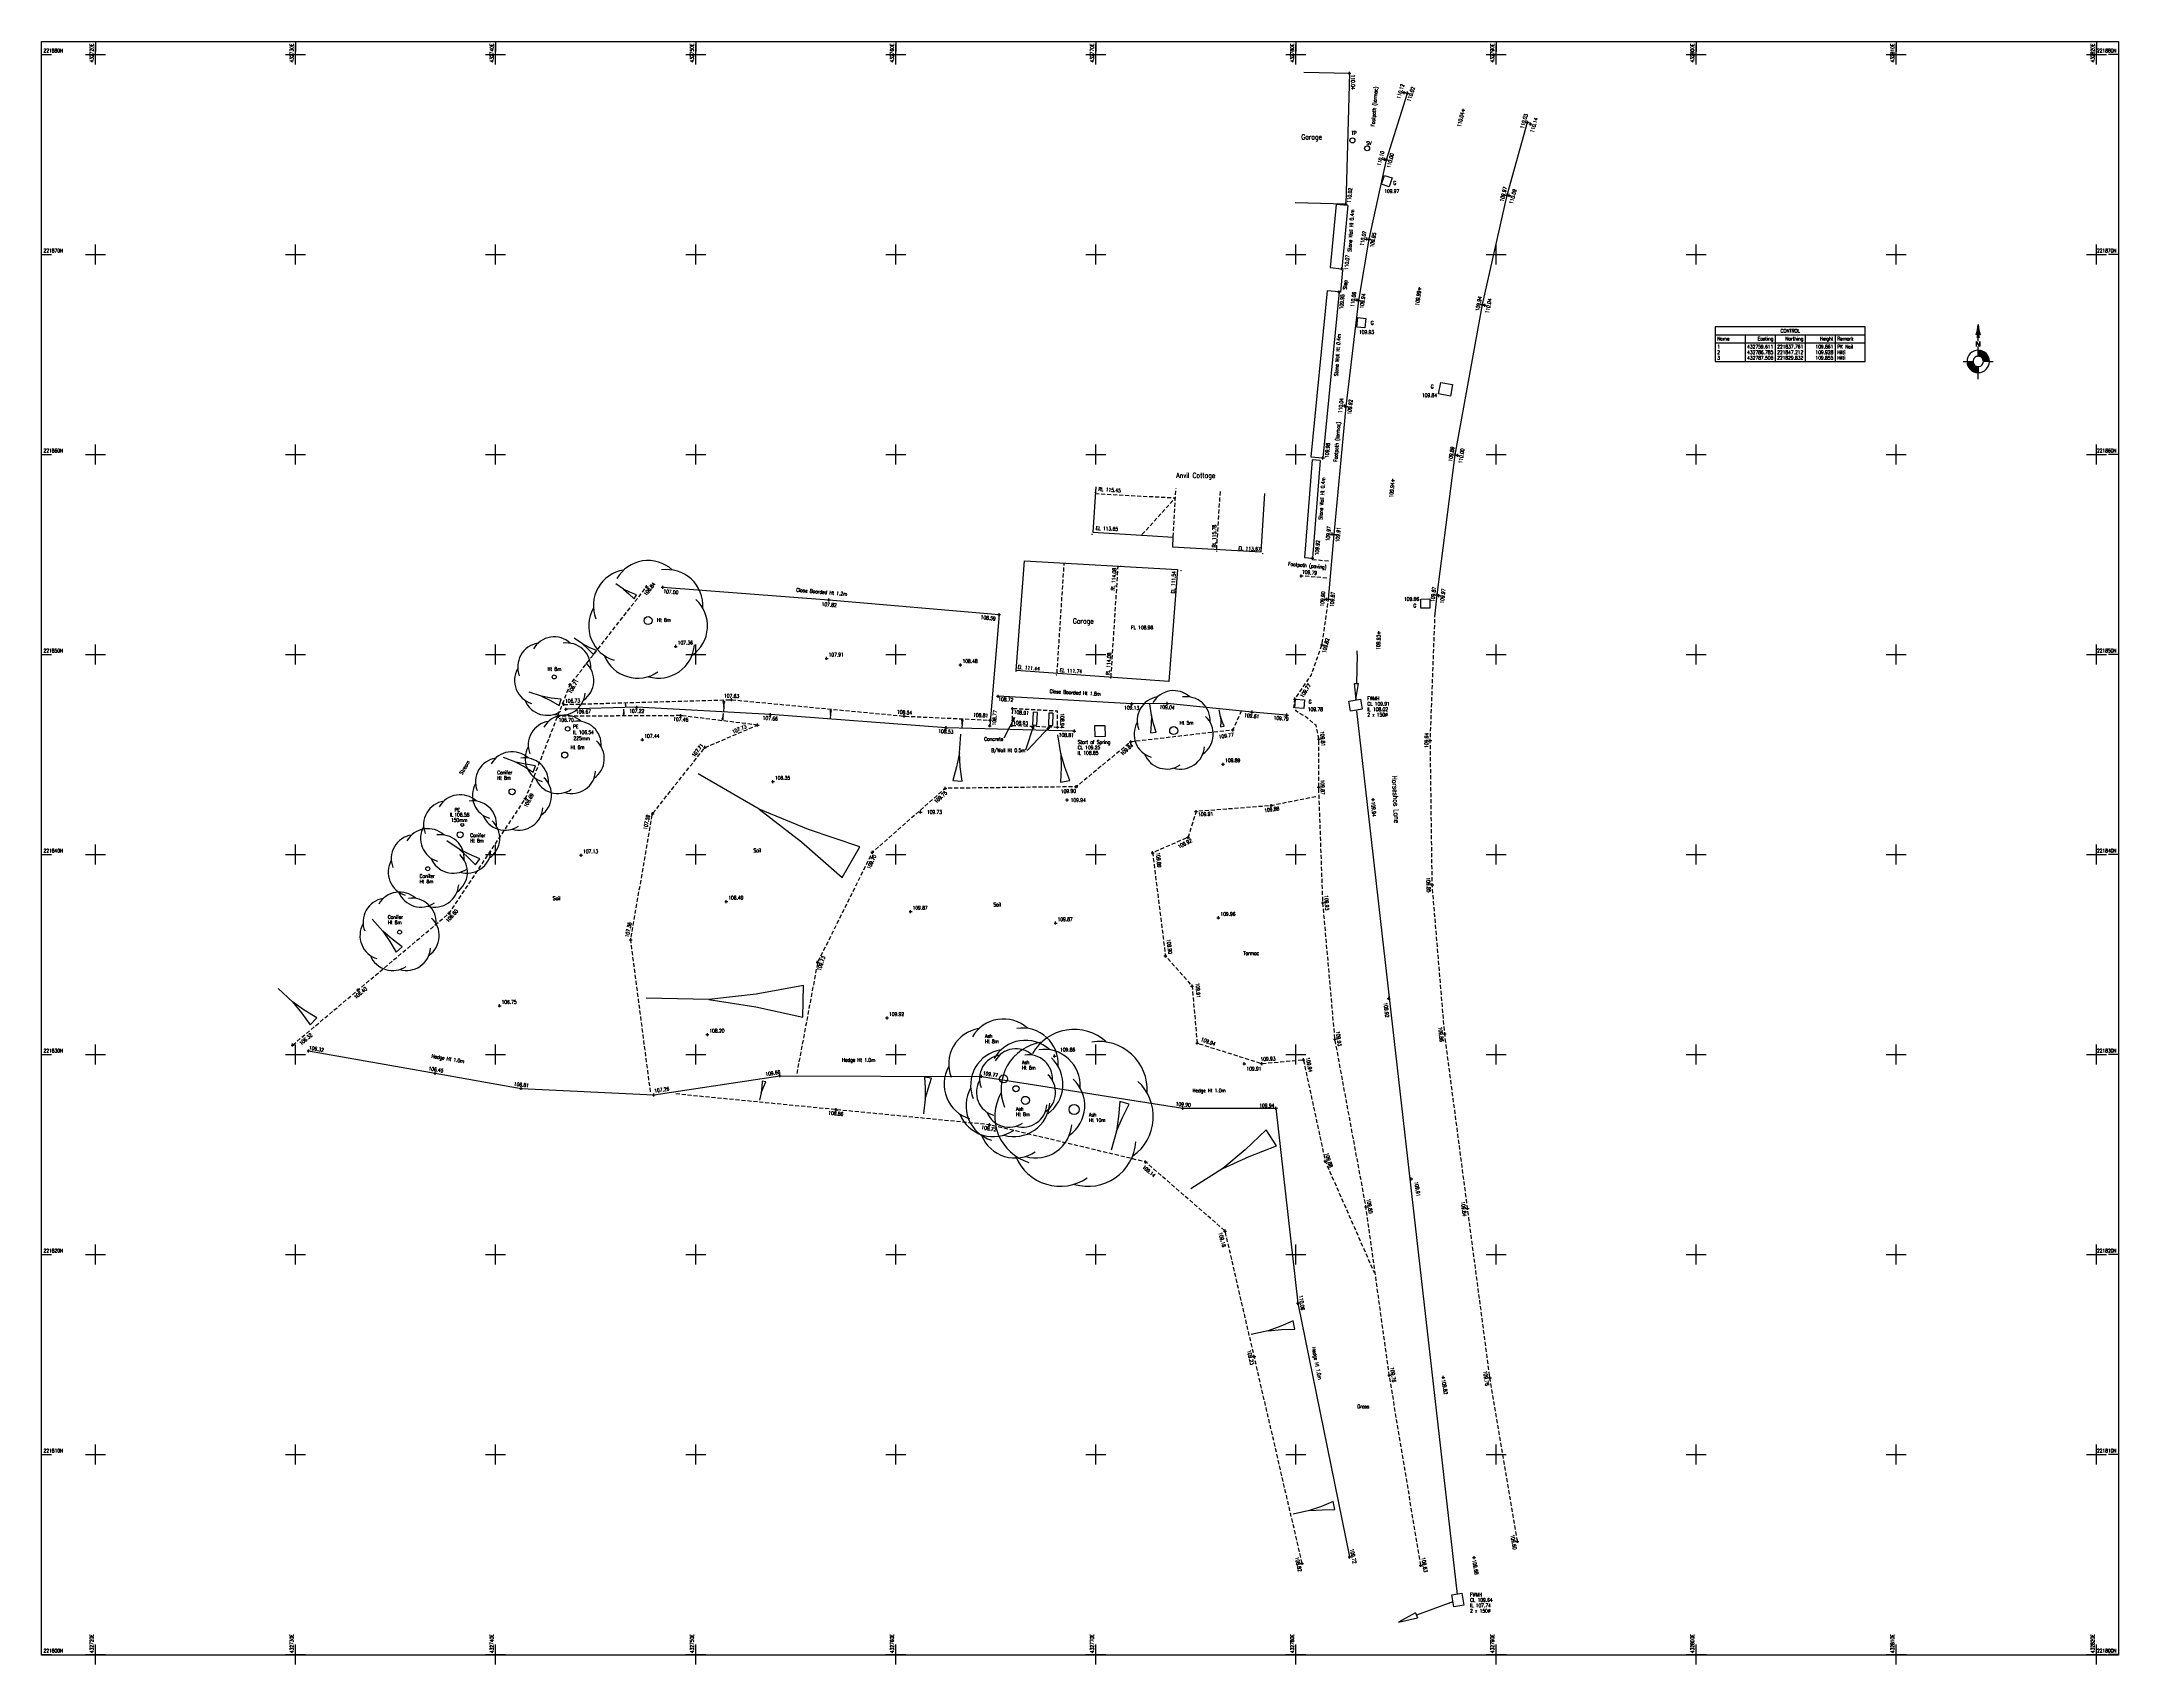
# Model space of a CAD drawing. Extents: x 432717 to 432821, y 221800 to 221881.
import ezdxf
from ezdxf.enums import TextEntityAlignment as Align

# ---------------------------------------------------------------- set-up
doc = ezdxf.new("R2010")
doc.units = 0
doc.header["$LTSCALE"] = 0.1
doc.linetypes.add('Dashed', pattern=[3, 2, -1])
doc.layers.get('0').update_dxf_attribs({"linetype": 'CONTINUOUS'})
for name, color, linetype in [('Default', 7, 'CONTINUOUS'), ('SV_$_Grid', 7, 'CONTINUOUS'), ('SV_$_Title Block', 7, 'CONTINUOUS'), ('SV_Building Levels', 7, 'CONTINUOUS'), ('SV_Buildings', 6, 'CONTINUOUS'), ('SV_Drainage Text', 132, 'CONTINUOUS'), ('SV_Fence Levels', 7, 'CONTINUOUS'), ('SV_Fences', 1, 'CONTINUOUS'), ('SV_Footpath Levels', 7, 'CONTINUOUS'), ('SV_Land Form Levels', 7, 'CONTINUOUS'), ('SV_Land Forms', 7, 'CONTINUOUS'), ('SV_Levels (Building)', 7, 'CONTINUOUS'), ('SV_Levels (Spot)', 1, 'CONTINUOUS'), ('SV_Misc Text', 7, 'CONTINUOUS'), ('SV_Paths', 2, 'CONTINUOUS'), ('SV_Road Channels', 2, 'CONTINUOUS'), ('SV_Road Levels', 7, 'CONTINUOUS'), ('SV_Street Furniture', 9, 'CONTINUOUS'), ('SV_Top Of Kerb Levels', 7, 'CONTINUOUS'), ('SV_Trees', 3, 'CONTINUOUS'), ('SV_Trees Text', 3, 'CONTINUOUS'), ('SV_Vegetation', 3, 'CONTINUOUS'), ('SV_Vegetation Levels', 7, 'CONTINUOUS'), ('SV_Wall Levels', 7, 'CONTINUOUS'), ('SV_Wallls', 32, 'CONTINUOUS')]:
    doc.layers.add(name, color=color, linetype=linetype)
doc.styles.add('Building Text', font='ROMANS__.TTF', dxfattribs={"width": 0.8})
doc.styles.add('Default', font='ROMANS__.TTF', dxfattribs={"width": 0.8})
doc.styles.add('Road Text', font='ROMANS__.TTF', dxfattribs={"width": 0.8})
doc.linetypes.add('Arrow Dashed', pattern='A,1,-1,2,-1,2,-1,[52,markers.shx,S=0.25,R=0,X=0,Y=0],-1,2,-1,2,-1,1', length=16)
doc.linetypes.add('Fence', pattern='A,7.2,-0.8,[10,markers.shx,S=0.08,R=0,X=0,Y=0],-0.8,7.2', length=16)
doc.linetypes.add('Round Hedge Dashed', pattern='A,0.166,-0.167,0.1665,[63,markers.shx,S=0.025,R=0,X=0,Y=0],0.1665,-0.167,0.167', length=1)

# ---------------------------------------------------------------- blocks, each defined once
blk = doc.blocks.new('PT_PLUS')
at = {"color": 0, "linetype": 'CONTINUOUS', "flags": 128}
for points in [[(-0.5, 0, 0), (0.5, 0, 0)], [(0, -0.5, 0), (0, 0.5, 0)]]:
    blk.add_polyline3d(points, dxfattribs=at)
blk = doc.blocks.new('GLOBAL CANOPY')
at = {"color": 62, "linetype": 'CONTINUOUS'}
for centre, start, end in [((-0.312751, 0.249357), 99.4, 201.4), ((0.000032, 0.399949), 48, 150), ((0.312815, 0.249357), -3.4, 98.6), ((0.39001, -0.089024), -54.8, 47.2), ((-0.389946, -0.089024), 150.9, 252.9), ((0.173622, -0.360409), -106.3, -4.3), ((-0.173558, -0.360409), -157.7, -55.7)]:
    blk.add_arc(centre, 0.599967, start, end, dxfattribs=at)
blk = doc.blocks.new('ARROW FOUL')
at = {"color": 32, "linetype": 'CONTINUOUS', "flags": 128}
for points in [[(0.144394, 0, 0), (0, 0, 0)], [(0.144394, 0, 0), (1.383377, 0, 0)], [(2.063735, 0, 0), (1.383377, 0.093452, 0)], [(1.383377, -0.089226, 0), (1.383377, 0.093452, 0)], [(1.383377, -0.089226, 0), (2.063735, 0, 0)]]:
    blk.add_polyline3d(points, dxfattribs=at)
blk = doc.blocks.new('GLOBALTADPOLE')
at = {"color": 8, "linetype": 'CONTINUOUS', "flags": 128}
for points in [[(0.021, 0.0028, 0), (0, 0.007, 0)], [(0, 0.007, 0), (0, -0.007, 0)], [(0.042, 0, 0), (0.021, 0.0028, 0)], [(0.021, -0.0028, 0), (0.042, 0, 0)], [(0.042, 0, 0), (0.07, 0, 0)], [(0, -0.007, 0), (0.021, -0.0028, 0)]]:
    blk.add_polyline3d(points, dxfattribs=at)
blk = doc.blocks.new('NORTH ARROWS')
at = {"color": 7, "linetype": 'CONTINUOUS', "flags": 128}
for points in [[(-0.884177, 13.415754, 0), (0.594132, 14.894063, 0)], [(-0.806576, 13.670132, 0), (0.560823, 15.037531, 0)], [(-0.733721, 13.919763, 0), (0.528353, 15.181838, 0)], [(-0.716118, 13.407037, 0), (0.628269, 14.751424, 0)], [(-0.66531, 14.164951, 0), (0.496733, 15.326995, 0)], [(-0.601073, 14.405965, 0), (0.465974, 15.473013, 0)], [(0.63399, 12.271102, 0), (-0.591483, 12.271102, 0)], [(-0.540769, 14.643046, 0), (0.436088, 15.619903, 0)], [(-0.535243, 13.411135, 0), (0.663225, 14.609603, 0)], [(-0.48418, 14.876412, 0), (0.407088, 15.767679, 0)], [(-0.437839, 12.271102, 0), (-0.395326, 12.313615, 0)], [(-0.431108, 15.10626, 0), (0.378984, 15.916352, 0)], [(-0.395871, 13.37373, 0), (0.698988, 14.46859, 0)], [(-0.381375, 15.33277, 0), (0.351791, 16.065936, 0)], [(-0.334817, 15.556104, 0), (0.325521, 16.216443, 0)], [(-0.291285, 15.776413, 0), (0.300189, 16.367888, 0)], [(-0.281776, 13.311049, 0), (0.73555, 14.328375, 0)], [(-0.261062, 12.271102, 0), (0.144825, 12.676989, 0)], [(-0.250642, 15.993833, 0), (0.275809, 16.520284, 0)], [(-0.21276, 16.208491, 0), (0.252396, 16.673647, 0)], [(-0.188109, 13.227939, 0), (0.772902, 14.18895, 0)], [(-0.177525, 16.420504, 0), (0.229964, 16.827992, 0)], [(-0.144827, 16.629978, 0), (0.208531, 16.983336, 0)], [(-0.114566, 16.837015, 0), (0.188112, 17.139694, 0)], [(-0.11404, 13.125231, 0), (0.811033, 14.050305, 0)], [(-0.086651, 17.041707, 0), (0.168725, 17.297083, 0)], [(-0.084285, 12.271102, 0), (0.199083, 12.55447, 0)], [(-0.082921, 12.62602, 0), (0.118911, 12.827852, 0)], [(-0.061941, 13.000554, 0), (0.849936, 13.912431, 0)], [(-0.060994, 17.244141, 0), (0.150387, 17.455522, 0)], [(-0.040013, 12.845705, 0), (0.148127, 13.033844, 0)], [(-0.037515, 17.444397, 0), (0.133117, 17.615029, 0)], [(-0.016137, 17.642552, 0), (0.116935, 17.775624, 0)], [(0.00321, 17.838675, 0), (0.10186, 17.937325, 0)], [(0.020592, 18.032834, 0), (0.087913, 18.100155, 0)], [(0.036072, 18.22509, 0), (0.075116, 18.264135, 0)], [(0.049708, 18.415503, 0), (0.063492, 18.429287, 0)], [(0.064977, 10.182984, 0), (0.064977, 12.271022, 0)], [(0.092491, 12.271102, 0), (0.27458, 12.453191, 0)], [(0.269268, 12.271102, 0), (0.369288, 12.371122, 0)], [(0.446045, 12.271102, 0), (0.484165, 12.309223, 0)], [(0.518025, 13.403743, 0), (0.889602, 13.77532, 0)], [(0.622821, 12.271102, 0), (0.624066, 12.272347, 0)], [(0.724017, 13.432958, 0), (0.930023, 13.638964, 0)], [(0.874881, 13.407045, 0), (0.97119, 13.503354, 0)], [(0.9974, 13.352787, 0), (1.013096, 13.368484, 0)], [(-7.432467, 0.117297, 0), (-5.519987, 0.117297, 0)], [(-5.519987, 0.117297, 0), (-2.525001, 0.117297, 0)], [(-5.518728, 0.012059, 0), (-5.41349, 0.117297, 0)], [(-5.512483, -0.158473, 0), (-5.236713, 0.117297, 0)], [(-5.501419, -0.324185, 0), (-5.059936, 0.117297, 0)], [(-5.485896, -0.485439, 0), (-4.88316, 0.117297, 0)], [(-5.466224, -0.642543, 0), (-4.706383, 0.117297, 0)], [(-5.442666, -0.795763, 0), (-4.529606, 0.117297, 0)], [(-5.415454, -0.945327, 0), (-4.35283, 0.117297, 0)], [(-5.384788, -1.091438, 0), (-4.176053, 0.117297, 0)], [(-5.350844, -1.23427, 0), (-3.999276, 0.117297, 0)], [(-5.313777, -1.37398, 0), (-3.8225, 0.117297, 0)], [(-5.273725, -1.510705, 0), (-3.645723, 0.117297, 0)], [(-5.230809, -1.644566, 0), (-3.468946, 0.117297, 0)], [(-5.18514, -1.775673, 0), (-3.292169, 0.117297, 0)], [(-5.136813, -1.904123, 0), (-3.115393, 0.117297, 0)], [(-5.085917, -2.030003, 0), (-2.938616, 0.117297, 0)], [(-5.032529, -2.153392, 0), (-2.761839, 0.117297, 0)], [(-4.976719, -2.274359, 0), (-2.585063, 0.117297, 0)], [(-4.918551, -2.392968, 0), (-2.522463, 0.00312, 0)], [(0.899156, 7.691239, 0), (-0.790572, 10.124435, 0)], [(-0.790572, 7.515168, 0), (-0.790572, 10.124435, 0)], [(-0.790572, 7.515168, 0), (-0.740421, 7.515168, 0)], [(-0.740421, 7.515168, 0), (-0.740421, 9.917251, 0)], [(0.952922, 7.515101, 0), (-0.740421, 9.917251, 0)], [(0.064977, 5.702261, 0), (0.064977, 7.638802, 0)], [(0.064977, 2.689198, 0), (0.064977, 5.702261, 0)], [(0.064977, 5.595764, 0), (0.170215, 5.701002, 0)], [(0.064977, 5.418987, 0), (0.340747, 5.694758, 0)], [(0.064977, 5.242211, 0), (0.506459, 5.683693, 0)], [(0.064977, 5.065434, 0), (0.667713, 5.66817, 0)], [(0.064977, 4.888657, 0), (0.824817, 5.648498, 0)], [(0.064977, 4.71188, 0), (0.978037, 5.62494, 0)], [(0.064977, 4.535104, 0), (1.127601, 5.597728, 0)], [(0.064977, 4.358327, 0), (1.273712, 5.567062, 0)], [(0.064977, 4.18155, 0), (1.416545, 5.533118, 0)], [(0.064977, 4.004774, 0), (1.556254, 5.496051, 0)], [(0.064977, 3.827997, 0), (1.692979, 5.455999, 0)], [(0.064977, 3.65122, 0), (1.82684, 5.413083, 0)], [(0.064977, 3.474444, 0), (1.957947, 5.367414, 0)], [(0.064977, 3.297667, 0), (2.086397, 5.319087, 0)], [(0.064977, 3.12089, 0), (2.212277, 5.268191, 0)], [(0.064977, 2.944113, 0), (2.335666, 5.214803, 0)], [(0.064977, 2.767337, 0), (2.456633, 5.158993, 0)], [(0.162376, 2.687959, 0), (2.575242, 5.100825, 0)], [(0.328624, 2.677431, 0), (2.691549, 5.040355, 0)], [(0.485472, 2.657502, 0), (2.805604, 4.977634, 0)], [(0.634182, 2.629435, 0), (2.917452, 4.912706, 0)], [(0.775682, 2.594158, 0), (3.027135, 4.845611, 0)], [(0.952922, 10.101374, 0), (0.899156, 10.101374, 0)], [(0.899156, 10.101374, 0), (0.899156, 7.691239, 0)], [(0.899156, 7.691239, 0), (0.899156, 7.691239, 0)], [(0.910676, 2.552376, 0), (3.134687, 4.776387, 0)], [(0.952922, 7.515101, 0), (0.952922, 10.101374, 0)], [(1.03971, 2.504634, 0), (3.24014, 4.705063, 0)], [(1.163209, 2.451356, 0), (3.343521, 4.631668, 0)], [(1.281509, 2.392878, 0), (3.444855, 4.556224, 0)], [(1.394873, 2.329466, 0), (3.544161, 4.478754, 0)], [(1.503511, 2.261327, 0), (3.641456, 4.399272, 0)], [(1.607581, 2.188621, 0), (3.736754, 4.317793, 0)], [(1.707202, 2.111465, 0), (3.830065, 4.234328, 0)], [(1.802458, 2.029944, 0), (3.921397, 4.148883, 0)], [(1.893396, 1.944106, 0), (4.010754, 4.061463, 0)], [(1.980036, 1.853969, 0), (4.098138, 3.97207, 0)], [(2.062365, 1.759521, 0), (4.183546, 3.880702, 0)], [(2.14034, 1.660719, 0), (4.266976, 3.787355, 0)], [(2.213884, 1.557487, 0), (4.348418, 3.692021, 0)], [(2.282885, 1.449712, 0), (4.427863, 3.594689, 0)], [(2.347193, 1.337242, 0), (4.505297, 3.495346, 0)], [(2.406609, 1.219881, 0), (4.580703, 3.393976, 0)], [(2.460879, 1.097375, 0), (4.654061, 3.290557, 0)], [(2.509683, 0.969402, 0), (4.725347, 3.185066, 0)], [(2.552614, 0.835556, 0), (4.794533, 3.077475, 0)], [(2.589151, 0.695317, 0), (4.861588, 2.967754, 0)], [(2.618625, 0.548015, 0), (4.926476, 2.855865, 0)], [(2.640155, 0.392768, 0), (4.989157, 2.74177, 0)], [(2.652552, 0.228388, 0), (5.049586, 2.625422, 0)], [(5.64994, 0.117297, 0), (2.654954, 0.117297, 0)], [(2.718238, 0.117297, 0), (5.107711, 2.50677, 0)], [(2.895015, 0.117297, 0), (5.163477, 2.38576, 0)], [(3.071792, 0.117297, 0), (5.21682, 2.262326, 0)], [(3.248568, 0.117297, 0), (5.267671, 2.1364, 0)], [(3.425345, 0.117297, 0), (5.31595, 2.007902, 0)], [(3.602122, 0.117297, 0), (5.36157, 1.876746, 0)], [(3.778898, 0.117297, 0), (5.404434, 1.742833, 0)], [(3.955675, 0.117297, 0), (5.444433, 1.606056, 0)], [(4.132452, 0.117297, 0), (5.481445, 1.46629, 0)], [(4.309228, 0.117297, 0), (5.51533, 1.323399, 0)], [(4.486005, 0.117297, 0), (5.545935, 1.177227, 0)], [(4.662782, 0.117297, 0), (5.573083, 1.027598, 0)], [(4.839559, 0.117297, 0), (5.596571, 0.87431, 0)], [(5.016335, 0.117297, 0), (5.616171, 0.717133, 0)], [(5.193112, 0.117297, 0), (5.631615, 0.555801, 0)], [(5.369889, 0.117297, 0), (5.642595, 0.390004, 0)], [(5.546665, 0.117297, 0), (5.648748, 0.21938, 0)], [(5.64994, 0.117297, 0), (7.539849, 0.117297, 0)], [(-4.858081, -2.509275, 0), (-2.509887, -0.16108, 0)], [(-4.79536, -2.62333, 0), (-2.488203, -0.316173, 0)], [(-4.730431, -2.735178, 0), (-2.458593, -0.463339, 0)], [(-4.663337, -2.844861, 0), (-2.421933, -0.603456, 0)], [(-4.594113, -2.952413, 0), (-2.378891, -0.737191, 0)], [(-4.522789, -3.057866, 0), (-2.329984, -0.865061, 0)], [(-4.449393, -3.161247, 0), (-2.275617, -0.987471, 0)], [(-4.37395, -3.262581, 0), (-2.21611, -1.104741, 0)], [(-4.296479, -3.361886, 0), (-2.151716, -1.217123, 0)], [(-4.216998, -3.459182, 0), (-2.08263, -1.324814, 0)], [(-4.135519, -3.55448, 0), (-2.009005, -1.427965, 0)], [(-4.052054, -3.647791, 0), (-1.93095, -1.526687, 0)], [(-3.966609, -3.739123, 0), (-1.848542, -1.621056, 0)], [(-3.879189, -3.82848, 0), (-1.761824, -1.711114, 0)], [(-3.789796, -3.915863, 0), (-1.670807, -1.796874, 0)], [(-3.698428, -4.001272, 0), (-1.575472, -1.878316, 0)], [(-3.605081, -4.084701, 0), (-1.475771, -1.955391, 0)], [(-3.509747, -4.166144, 0), (-1.371619, -2.028016, 0)], [(-3.412415, -4.245589, 0), (-1.262896, -2.09607, 0)], [(-3.313072, -4.323023, 0), (-1.149444, -2.159394, 0)], [(-3.211702, -4.398429, 0), (-1.031052, -2.21778, 0)], [(-3.108283, -4.471787, 0), (-0.907456, -2.27096, 0)], [(-3.002792, -4.543073, 0), (-0.778317, -2.318598, 0)], [(-2.895201, -4.612259, 0), (-0.643209, -2.360266, 0)], [(-2.78548, -4.679314, 0), (-0.501585, -2.395419, 0)], [(-2.673591, -4.744202, 0), (-0.352736, -2.423347, 0)], [(-2.559496, -4.806883, 0), (-0.195729, -2.443117, 0)], [(-2.443148, -4.867312, 0), (-0.029295, -2.453459, 0)], [(-2.324496, -4.925437, 0), (0.064977, -2.535964, 0)], [(-2.203486, -4.981203, 0), (0.064977, -2.712741, 0)], [(-2.080052, -5.034546, 0), (0.064977, -2.889517, 0)], [(-1.954126, -5.085397, 0), (0.064977, -3.066294, 0)], [(-1.825628, -5.133676, 0), (0.064977, -3.243071, 0)], [(-1.694472, -5.179296, 0), (0.064977, -3.419848, 0)], [(-1.560559, -5.22216, 0), (0.064977, -3.596624, 0)], [(-1.423782, -5.262159, 0), (0.064977, -3.773401, 0)], [(-1.284016, -5.299171, 0), (0.064977, -3.950178, 0)], [(-1.141125, -5.333056, 0), (0.064977, -4.126954, 0)], [(-0.994953, -5.363661, 0), (0.064977, -4.303731, 0)], [(-0.845324, -5.390808, 0), (0.064977, -4.480508, 0)], [(-0.692036, -5.414297, 0), (0.064977, -4.657284, 0)], [(-0.534859, -5.433897, 0), (0.064977, -4.834061, 0)], [(-0.373526, -5.449341, 0), (0.064977, -5.010838, 0)], [(-0.20773, -5.460321, 0), (0.064977, -5.187614, 0)], [(-0.037106, -5.466474, 0), (0.064977, -5.364391, 0)], [(0.064977, -2.454526, 0), (0.064977, -5.467666, 0)], [(0.064977, -8.793619, 0), (0.064977, -5.467666, 0)]]:
    blk.add_polyline3d(points, dxfattribs=at)
at = {"color": 7, "linetype": 'CONTINUOUS'}
for centre, radius, start, end in [((-21.58222, 19.86896), 21.680702, -17.544767, -3.542269), ((-0.612866, 12.843561), 0.572858, -87.860756, 121.252051), ((21.696341, 19.86896), 21.680702, -176.457731, -162.464805), ((0.701589, 12.85028), 0.58311, 56.539127, 263.342818), ((0.07934, 0.102934), 5.599345, 90.146973, 179.853027), ((0.07934, 0.131661), 5.599345, -179.853027, -90.146973), ((0.046925, 0.117258), 2.571925, 89.597842, 179.99913), ((0.046925, 0.117336), 2.571925, -179.99913, -89.597842), ((0.050614, 0.102934), 5.599345, 0.146973, 89.853027), ((0.083029, 0.117258), 2.571925, 0.00087, 90.402158), ((0.050614, 0.131661), 5.599345, -89.853027, -0.146973), ((0.083029, 0.117336), 2.571925, -90.402158, -0.00087)]:
    blk.add_arc(centre, radius, start, end, dxfattribs=at)

msp = doc.modelspace()

# ---------------------------------------------------------------- linework, layer by layer
at = {"layer": 'SV_$_Grid', "color": 7, "linetype": 'CONTINUOUS', "flags": 128}
msp.add_polyline3d([(432717.307774, 221799.962952, 0), (432717.307774, 221880.642948, 0), (432821.1047, 221880.642948, 0), (432821.1047, 221799.962952, 0)], close=True, dxfattribs=at)
for points in [[(432720, 221880.642948, 0), (432720, 221880.142948, 0)], [(432720, 221879.5, 0), (432720, 221880.5, 0)], [(432730, 221880.642948, 0), (432730, 221880.142948, 0)], [(432730, 221879.5, 0), (432730, 221880.5, 0)], [(432740, 221880.642948, 0), (432740, 221880.142948, 0)], [(432740, 221879.5, 0), (432740, 221880.5, 0)], [(432750, 221880.642948, 0), (432750, 221880.142948, 0)], [(432750, 221879.5, 0), (432750, 221880.5, 0)], [(432760, 221880.642948, 0), (432760, 221880.142948, 0)], [(432760, 221879.5, 0), (432760, 221880.5, 0)], [(432770, 221880.642948, 0), (432770, 221880.142948, 0)], [(432770, 221879.5, 0), (432770, 221880.5, 0)], [(432780, 221880.642948, 0), (432780, 221880.142948, 0)], [(432780, 221879.5, 0), (432780, 221880.5, 0)], [(432790, 221880.642948, 0), (432790, 221880.142948, 0)], [(432790, 221879.5, 0), (432790, 221880.5, 0)], [(432800, 221880.642948, 0), (432800, 221880.142948, 0)], [(432800, 221879.5, 0), (432800, 221880.5, 0)], [(432810, 221880.642948, 0), (432810, 221880.142948, 0)], [(432810, 221879.5, 0), (432810, 221880.5, 0)], [(432820, 221880.642948, 0), (432820, 221880.142948, 0)], [(432820, 221879.5, 0), (432820, 221880.5, 0)], [(432717.307774, 221880, 0), (432717.807774, 221880, 0)], [(432719.5, 221880, 0), (432720.5, 221880, 0)], [(432729.5, 221880, 0), (432730.5, 221880, 0)], [(432739.5, 221880, 0), (432740.5, 221880, 0)], [(432749.5, 221880, 0), (432750.5, 221880, 0)], [(432759.5, 221880, 0), (432760.5, 221880, 0)], [(432769.5, 221880, 0), (432770.5, 221880, 0)], [(432779.5, 221880, 0), (432780.5, 221880, 0)], [(432789.5, 221880, 0), (432790.5, 221880, 0)], [(432799.5, 221880, 0), (432800.5, 221880, 0)], [(432809.5, 221880, 0), (432810.5, 221880, 0)], [(432819.5, 221880, 0), (432820.5, 221880, 0)], [(432821.1047, 221880, 0), (432820.6047, 221880, 0)], [(432720, 221869.5, 0), (432720, 221870.5, 0)], [(432730, 221869.5, 0), (432730, 221870.5, 0)], [(432740, 221869.5, 0), (432740, 221870.5, 0)], [(432750, 221869.5, 0), (432750, 221870.5, 0)], [(432760, 221869.5, 0), (432760, 221870.5, 0)], [(432770, 221869.5, 0), (432770, 221870.5, 0)], [(432780, 221869.5, 0), (432780, 221870.5, 0)], [(432790, 221869.5, 0), (432790, 221870.5, 0)], [(432800, 221869.5, 0), (432800, 221870.5, 0)], [(432810, 221869.5, 0), (432810, 221870.5, 0)], [(432820, 221869.5, 0), (432820, 221870.5, 0)], [(432717.307774, 221870, 0), (432717.807774, 221870, 0)], [(432719.5, 221870, 0), (432720.5, 221870, 0)], [(432729.5, 221870, 0), (432730.5, 221870, 0)], [(432739.5, 221870, 0), (432740.5, 221870, 0)], [(432749.5, 221870, 0), (432750.5, 221870, 0)], [(432759.5, 221870, 0), (432760.5, 221870, 0)], [(432769.5, 221870, 0), (432770.5, 221870, 0)], [(432779.5, 221870, 0), (432780.5, 221870, 0)], [(432789.5, 221870, 0), (432790.5, 221870, 0)], [(432799.5, 221870, 0), (432800.5, 221870, 0)], [(432809.5, 221870, 0), (432810.5, 221870, 0)], [(432819.5, 221870, 0), (432820.5, 221870, 0)], [(432821.1047, 221870, 0), (432820.6047, 221870, 0)], [(432717.307774, 221860, 0), (432717.807774, 221860, 0)], [(432719.5, 221860, 0), (432720.5, 221860, 0)], [(432720, 221859.5, 0), (432720, 221860.5, 0)], [(432729.5, 221860, 0), (432730.5, 221860, 0)], [(432730, 221859.5, 0), (432730, 221860.5, 0)], [(432739.5, 221860, 0), (432740.5, 221860, 0)], [(432740, 221859.5, 0), (432740, 221860.5, 0)], [(432749.5, 221860, 0), (432750.5, 221860, 0)], [(432750, 221859.5, 0), (432750, 221860.5, 0)], [(432759.5, 221860, 0), (432760.5, 221860, 0)], [(432760, 221859.5, 0), (432760, 221860.5, 0)], [(432769.5, 221860, 0), (432770.5, 221860, 0)], [(432770, 221859.5, 0), (432770, 221860.5, 0)], [(432779.5, 221860, 0), (432780.5, 221860, 0)], [(432780, 221859.5, 0), (432780, 221860.5, 0)], [(432789.5, 221860, 0), (432790.5, 221860, 0)], [(432790, 221859.5, 0), (432790, 221860.5, 0)], [(432799.5, 221860, 0), (432800.5, 221860, 0)], [(432800, 221859.5, 0), (432800, 221860.5, 0)], [(432809.5, 221860, 0), (432810.5, 221860, 0)], [(432810, 221859.5, 0), (432810, 221860.5, 0)], [(432819.5, 221860, 0), (432820.5, 221860, 0)], [(432820, 221859.5, 0), (432820, 221860.5, 0)], [(432821.1047, 221860, 0), (432820.6047, 221860, 0)], [(432720, 221849.5, 0), (432720, 221850.5, 0)], [(432730, 221849.5, 0), (432730, 221850.5, 0)], [(432740, 221849.5, 0), (432740, 221850.5, 0)], [(432750, 221849.5, 0), (432750, 221850.5, 0)], [(432760, 221849.5, 0), (432760, 221850.5, 0)], [(432770, 221849.5, 0), (432770, 221850.5, 0)], [(432780, 221849.5, 0), (432780, 221850.5, 0)], [(432790, 221849.5, 0), (432790, 221850.5, 0)], [(432800, 221849.5, 0), (432800, 221850.5, 0)], [(432810, 221849.5, 0), (432810, 221850.5, 0)], [(432820, 221849.5, 0), (432820, 221850.5, 0)], [(432717.307774, 221850, 0), (432717.807774, 221850, 0)], [(432719.5, 221850, 0), (432720.5, 221850, 0)], [(432729.5, 221850, 0), (432730.5, 221850, 0)], [(432739.5, 221850, 0), (432740.5, 221850, 0)], [(432749.5, 221850, 0), (432750.5, 221850, 0)], [(432759.5, 221850, 0), (432760.5, 221850, 0)], [(432769.5, 221850, 0), (432770.5, 221850, 0)], [(432779.5, 221850, 0), (432780.5, 221850, 0)], [(432789.5, 221850, 0), (432790.5, 221850, 0)], [(432799.5, 221850, 0), (432800.5, 221850, 0)], [(432809.5, 221850, 0), (432810.5, 221850, 0)], [(432819.5, 221850, 0), (432820.5, 221850, 0)], [(432821.1047, 221850, 0), (432820.6047, 221850, 0)], [(432717.307774, 221840, 0), (432717.807774, 221840, 0)], [(432719.5, 221840, 0), (432720.5, 221840, 0)], [(432720, 221839.5, 0), (432720, 221840.5, 0)], [(432729.5, 221840, 0), (432730.5, 221840, 0)], [(432730, 221839.5, 0), (432730, 221840.5, 0)], [(432739.5, 221840, 0), (432740.5, 221840, 0)], [(432740, 221839.5, 0), (432740, 221840.5, 0)], [(432749.5, 221840, 0), (432750.5, 221840, 0)], [(432750, 221839.5, 0), (432750, 221840.5, 0)], [(432759.5, 221840, 0), (432760.5, 221840, 0)], [(432760, 221839.5, 0), (432760, 221840.5, 0)], [(432769.5, 221840, 0), (432770.5, 221840, 0)], [(432770, 221839.5, 0), (432770, 221840.5, 0)], [(432779.5, 221840, 0), (432780.5, 221840, 0)], [(432780, 221839.5, 0), (432780, 221840.5, 0)], [(432789.5, 221840, 0), (432790.5, 221840, 0)], [(432790, 221839.5, 0), (432790, 221840.5, 0)], [(432799.5, 221840, 0), (432800.5, 221840, 0)], [(432800, 221839.5, 0), (432800, 221840.5, 0)], [(432809.5, 221840, 0), (432810.5, 221840, 0)], [(432810, 221839.5, 0), (432810, 221840.5, 0)], [(432819.5, 221840, 0), (432820.5, 221840, 0)], [(432820, 221839.5, 0), (432820, 221840.5, 0)], [(432821.1047, 221840, 0), (432820.6047, 221840, 0)], [(432717.307774, 221830, 0), (432717.807774, 221830, 0)], [(432719.5, 221830, 0), (432720.5, 221830, 0)], [(432720, 221829.5, 0), (432720, 221830.5, 0)], [(432729.5, 221830, 0), (432730.5, 221830, 0)], [(432730, 221829.5, 0), (432730, 221830.5, 0)], [(432739.5, 221830, 0), (432740.5, 221830, 0)], [(432740, 221829.5, 0), (432740, 221830.5, 0)], [(432749.5, 221830, 0), (432750.5, 221830, 0)], [(432750, 221829.5, 0), (432750, 221830.5, 0)], [(432759.5, 221830, 0), (432760.5, 221830, 0)], [(432760, 221829.5, 0), (432760, 221830.5, 0)], [(432769.5, 221830, 0), (432770.5, 221830, 0)], [(432770, 221829.5, 0), (432770, 221830.5, 0)], [(432779.5, 221830, 0), (432780.5, 221830, 0)], [(432780, 221829.5, 0), (432780, 221830.5, 0)], [(432789.5, 221830, 0), (432790.5, 221830, 0)], [(432790, 221829.5, 0), (432790, 221830.5, 0)], [(432799.5, 221830, 0), (432800.5, 221830, 0)], [(432800, 221829.5, 0), (432800, 221830.5, 0)], [(432809.5, 221830, 0), (432810.5, 221830, 0)], [(432810, 221829.5, 0), (432810, 221830.5, 0)], [(432819.5, 221830, 0), (432820.5, 221830, 0)], [(432820, 221829.5, 0), (432820, 221830.5, 0)], [(432821.1047, 221830, 0), (432820.6047, 221830, 0)], [(432720, 221819.5, 0), (432720, 221820.5, 0)], [(432730, 221819.5, 0), (432730, 221820.5, 0)], [(432740, 221819.5, 0), (432740, 221820.5, 0)], [(432750, 221819.5, 0), (432750, 221820.5, 0)], [(432760, 221819.5, 0), (432760, 221820.5, 0)], [(432770, 221819.5, 0), (432770, 221820.5, 0)], [(432780, 221819.5, 0), (432780, 221820.5, 0)], [(432790, 221819.5, 0), (432790, 221820.5, 0)], [(432800, 221819.5, 0), (432800, 221820.5, 0)], [(432810, 221819.5, 0), (432810, 221820.5, 0)], [(432820, 221819.5, 0), (432820, 221820.5, 0)], [(432717.307774, 221820, 0), (432717.807774, 221820, 0)], [(432719.5, 221820, 0), (432720.5, 221820, 0)], [(432729.5, 221820, 0), (432730.5, 221820, 0)], [(432739.5, 221820, 0), (432740.5, 221820, 0)], [(432749.5, 221820, 0), (432750.5, 221820, 0)], [(432759.5, 221820, 0), (432760.5, 221820, 0)], [(432769.5, 221820, 0), (432770.5, 221820, 0)], [(432779.5, 221820, 0), (432780.5, 221820, 0)], [(432789.5, 221820, 0), (432790.5, 221820, 0)], [(432799.5, 221820, 0), (432800.5, 221820, 0)], [(432809.5, 221820, 0), (432810.5, 221820, 0)], [(432819.5, 221820, 0), (432820.5, 221820, 0)], [(432821.1047, 221820, 0), (432820.6047, 221820, 0)], [(432717.307774, 221810, 0), (432717.807774, 221810, 0)], [(432719.5, 221810, 0), (432720.5, 221810, 0)], [(432720, 221809.5, 0), (432720, 221810.5, 0)], [(432729.5, 221810, 0), (432730.5, 221810, 0)], [(432730, 221809.5, 0), (432730, 221810.5, 0)], [(432739.5, 221810, 0), (432740.5, 221810, 0)], [(432740, 221809.5, 0), (432740, 221810.5, 0)], [(432749.5, 221810, 0), (432750.5, 221810, 0)], [(432750, 221809.5, 0), (432750, 221810.5, 0)], [(432759.5, 221810, 0), (432760.5, 221810, 0)], [(432760, 221809.5, 0), (432760, 221810.5, 0)], [(432769.5, 221810, 0), (432770.5, 221810, 0)], [(432770, 221809.5, 0), (432770, 221810.5, 0)], [(432779.5, 221810, 0), (432780.5, 221810, 0)], [(432780, 221809.5, 0), (432780, 221810.5, 0)], [(432789.5, 221810, 0), (432790.5, 221810, 0)], [(432790, 221809.5, 0), (432790, 221810.5, 0)], [(432799.5, 221810, 0), (432800.5, 221810, 0)], [(432800, 221809.5, 0), (432800, 221810.5, 0)], [(432809.5, 221810, 0), (432810.5, 221810, 0)], [(432810, 221809.5, 0), (432810, 221810.5, 0)], [(432819.5, 221810, 0), (432820.5, 221810, 0)], [(432820, 221809.5, 0), (432820, 221810.5, 0)], [(432821.1047, 221810, 0), (432820.6047, 221810, 0)], [(432717.307774, 221800, 0), (432717.807774, 221800, 0)], [(432719.5, 221800, 0), (432720.5, 221800, 0)], [(432720, 221799.5, 0), (432720, 221800.5, 0)], [(432720, 221799.962952, 0), (432720, 221800.462952, 0)], [(432729.5, 221800, 0), (432730.5, 221800, 0)], [(432730, 221799.5, 0), (432730, 221800.5, 0)], [(432730, 221799.962952, 0), (432730, 221800.462952, 0)], [(432739.5, 221800, 0), (432740.5, 221800, 0)], [(432740, 221799.5, 0), (432740, 221800.5, 0)], [(432740, 221799.962952, 0), (432740, 221800.462952, 0)], [(432749.5, 221800, 0), (432750.5, 221800, 0)], [(432750, 221799.5, 0), (432750, 221800.5, 0)], [(432750, 221799.962952, 0), (432750, 221800.462952, 0)], [(432759.5, 221800, 0), (432760.5, 221800, 0)], [(432760, 221799.5, 0), (432760, 221800.5, 0)], [(432760, 221799.962952, 0), (432760, 221800.462952, 0)], [(432769.5, 221800, 0), (432770.5, 221800, 0)], [(432770, 221799.5, 0), (432770, 221800.5, 0)], [(432770, 221799.962952, 0), (432770, 221800.462952, 0)], [(432779.5, 221800, 0), (432780.5, 221800, 0)], [(432780, 221799.5, 0), (432780, 221800.5, 0)], [(432780, 221799.962952, 0), (432780, 221800.462952, 0)], [(432789.5, 221800, 0), (432790.5, 221800, 0)], [(432790, 221799.5, 0), (432790, 221800.5, 0)], [(432790, 221799.962952, 0), (432790, 221800.462952, 0)], [(432799.5, 221800, 0), (432800.5, 221800, 0)], [(432800, 221799.5, 0), (432800, 221800.5, 0)], [(432800, 221799.962952, 0), (432800, 221800.462952, 0)], [(432809.5, 221800, 0), (432810.5, 221800, 0)], [(432810, 221799.5, 0), (432810, 221800.5, 0)], [(432810, 221799.962952, 0), (432810, 221800.462952, 0)], [(432819.5, 221800, 0), (432820.5, 221800, 0)], [(432820, 221799.5, 0), (432820, 221800.5, 0)], [(432820, 221799.962952, 0), (432820, 221800.462952, 0)], [(432821.1047, 221800, 0), (432820.6047, 221800, 0)]]:
    msp.add_polyline3d(points, dxfattribs=at)
at = {"layer": 'SV_$_Title Block', "color": 7, "linetype": 'CONTINUOUS', "flags": 128}
msp.add_polyline3d([(432800.951957, 221864.637154, 0), (432808.451957, 221864.637154, 0), (432808.451957, 221866.377154, 0), (432800.951957, 221866.377154, 0)], close=True, dxfattribs=at)
for points in [[(432800.951957, 221865.977154, 0), (432808.451957, 221865.977154, 0)], [(432802.451957, 221865.977154, 0), (432802.451957, 221864.637154, 0)], [(432803.951957, 221865.977154, 0), (432803.951957, 221864.637154, 0)], [(432805.451957, 221865.977154, 0), (432805.451957, 221864.637154, 0)], [(432806.951957, 221865.977154, 0), (432806.951957, 221864.637154, 0)], [(432800.951957, 221865.577154, 0), (432802.451957, 221865.577154, 0)], [(432802.451957, 221865.577154, 0), (432803.951957, 221865.577154, 0)], [(432803.951957, 221865.577154, 0), (432805.451957, 221865.577154, 0)], [(432805.451957, 221865.577154, 0), (432806.951957, 221865.577154, 0)], [(432806.951957, 221865.577154, 0), (432808.451957, 221865.577154, 0)]]:
    msp.add_polyline3d(points, dxfattribs=at)
at = {"layer": 'SV_Buildings', "color": 6, "linetype": 'CONTINUOUS', "flags": 128}
for points in [[(432780.391984, 221879.116069, 0), (432782.672631, 221879.052866, 110.042376), (432782.491428, 221872.514249, 110.023868), (432779.961258, 221872.584367, 0)], [(432769.992745, 221858.386152, 0), (432769.852051, 221856.10461, 0), (432772.833349, 221855.920763, 0), (432773.85292, 221855.859914, 0), (432773.824676, 221855.386661, 0), (432778.262042, 221855.121834, 0), (432778.436125, 221858.038719, 0)], [(432774.076019, 221854.237563, 0), (432773.64227, 221848.65093, 0), (432766.022601, 221849.188227, 0), (432766.434061, 221854.684911, 0), (432774.076019, 221854.237563, 0)]]:
    msp.add_polyline3d(points, dxfattribs=at)
at = {"layer": 'SV_Buildings', "color": 8, "linetype": 'Dashed', "flags": 128}
for points in [[(432769.968447, 221858.039526, 0), (432773.977652, 221857.828926, 0), (432772.28895, 221855.976423, 0)], [(432773.860652, 221855.882823, 0), (432774.004952, 221858.289126, 0)], [(432776.036855, 221855.254922, 0), (432776.224055, 221858.218926, 0)], [(432768.059743, 221849.062432, 0), (432768.415628, 221854.534812, 0)], [(432770.75725, 221848.866437, 0), (432771.114182, 221854.41332, 0)]]:
    msp.add_polyline3d(points, dxfattribs=at)
at = {"layer": 'SV_Drainage Text', "color": 32, "linetype": 'Arrow Dashed', "flags": 128}
msp.add_polyline3d([(432783.028536, 221847.186651, 0), (432788.062532, 221802.99253, 0)], dxfattribs=at)
at = {"layer": 'SV_Fences', "color": 1, "linetype": 'Fence', "flags": 128}
for points in [[(432748.355325, 221853.35954, 107.004869), (432756.653868, 221852.72311, 107.824942), (432765.160983, 221851.993913, 108.585665), (432764.698455, 221846.43015, 108.772276)], [(432777.807216, 221847.116263, 109.614682), (432773.565498, 221847.547667, 109.044618), (432771.790877, 221847.522143, 109.126206), (432765.114267, 221847.908446, 108.721727)], [(432779.548267, 221846.967724, 109.785205), (432777.805618, 221847.116111, 109.614726)]]:
    msp.add_polyline3d(points, dxfattribs=at)
at = {"layer": 'SV_Land Forms', "color": 1, "linetype": 'Dashed', "flags": 128}
for points in [[(432729.85811, 221830.469942, 106.32), (432733.125867, 221833.223215, 106.402604), (432737.678674, 221837.059216, 106.600502), (432741.490694, 221842.790383, 106.689339), (432743.721671, 221848.487709, 106.708618), (432747.547181, 221853.385615, 106.835186)], [(432743.416454, 221847.497049, 106.726363), (432751.789302, 221847.73536, 107.633286), (432760.425655, 221846.915501, 108.538758), (432764.715438, 221846.712671, 108.81339)], [(432753.095127, 221846.466735, 107.722452), (432749.265498, 221846.939239, 107.463803), (432743.151792, 221846.90512, 106.701657)], [(432777.267619, 221847.172699, 109.774788), (432776.842158, 221846.221104, 109.774788), (432771.738694, 221845.625754, 109.844937), (432769.017029, 221843.382939, 109.903283), (432762.47134, 221843.304265, 109.753573), (432758.828403, 221840.108615, 109.698115), (432756.094106, 221834.611227, 109.729327), (432755.044416, 221829.017397, 109.66935)]]:
    msp.add_polyline3d(points, dxfattribs=at)
at = {"layer": 'SV_Land Forms', "color": 5, "linetype": 'CONTINUOUS', "flags": 128}
msp.add_polyline3d([(432768.926599, 221846.169136, 108.814813), (432762.510994, 221846.33705, 108.532198), (432753.737261, 221846.994554, 107.664886), (432747.057108, 221847.359892, 107.21744), (432743.514599, 221847.254687, 106.670987)], dxfattribs=at)
at = {"layer": 'SV_Land Forms', "color": 4, "linetype": 'Dashed', "flags": 128}
for points in [[(432747.742827, 221828.12488, 107.296907), (432746.751982, 221835.7354, 107.364906), (432747.843105, 221842.029819, 107.585275), (432750.462642, 221845.34694, 107.705209), (432753.094537, 221846.469512, 107.726344)], [(432780.308847, 221804.554189, 108.82), (432777.91431, 221814.890713, 109.232622), (432776.459452, 221821.170916, 109.158706), (432772.482515, 221824.626161, 109.137616), (432764.685415, 221826.484411, 108.72427), (432757.021752, 221827.237292, 108.86), (432748.92396, 221828.032821, 107.3)]]:
    msp.add_polyline3d(points, dxfattribs=at)
at = {"layer": 'SV_Misc Text', "linetype": 'CONTINUOUS', "flags": 128}
for points in [[(432765.799291, 221846.678683, 0), (432765.925242, 221846.839108, 0), (432765.870681, 221846.64258, 0), (432765.925242, 221846.839108, 0), (432765.406542, 221845.813406, 0)], [(432766.799213, 221846.307027, 0), (432766.900243, 221846.484207, 0), (432766.87513, 221846.281798, 0), (432766.900243, 221846.484207, 0), (432766.475143, 221845.205006, 0)], [(432767.541486, 221846.291682, 0), (432767.707544, 221846.410107, 0), (432767.599808, 221846.236923, 0), (432767.707544, 221846.410107, 0), (432766.568743, 221845.197206, 0)]]:
    msp.add_polyline3d(points, dxfattribs=at)
at = {"layer": 'SV_Paths', "color": 2, "linetype": 'Dashed', "flags": 128}
for points in [[(432780.833237, 221854.746824, 109.918828), (432781.624426, 221854.678617, 109.938828)], [(432781.548853, 221853.817131, 109.924397), (432780.261003, 221853.922234, 109.785519)]]:
    msp.add_polyline3d(points, dxfattribs=at)
at = {"layer": 'SV_Road Channels', "color": 2, "linetype": 'CONTINUOUS', "flags": 128}
for points in [[(432781.633591, 221852.770431, 109.866205), (432781.915926, 221856.002543, 109.914161), (432782.511407, 221862.389204, 109.915563), (432783.145115, 221867.694547, 109.935893), (432783.661105, 221870.755805, 109.946215), (432784.529661, 221874.734697, 110.001008), (432785.565591, 221878.06798, 110.015663)], [(432786.95307, 221852.048784, 109.881858), (432787.051695, 221852.982253, 109.873339), (432787.956519, 221859.986071, 109.892614), (432789.31633, 221867.49738, 109.942897), (432790.551907, 221872.966417, 109.967516), (432791.578935, 221876.604972, 110.0294)]]:
    msp.add_polyline3d(points, dxfattribs=at)
at = {"layer": 'SV_Road Channels', "color": 3, "linetype": 'Dashed', "flags": 128}
for points in [[(432786.236869, 221804.455655, 109.631064), (432784.664293, 221813.962052, 109.756956), (432783.496832, 221822.385686, 109.849056), (432781.949155, 221830.766205, 109.931776), (432781.347178, 221837.572947, 109.930488), (432781.139751, 221843.3598, 109.865439), (432781.148811, 221845.769522, 109.81263), (432781.005212, 221846.454196, 109.793709), (432780.51232, 221846.860531, 109.777841), (432780.020513, 221847.154529, 109.780291), (432779.899226, 221847.345797, 109.772226), (432779.95065, 221847.768362, 109.77433), (432780.776668, 221848.985313, 109.785787), (432781.30398, 221850.486085, 109.81591), (432781.632419, 221852.769767, 109.866417)], [(432791.064304, 221805.654167, 109.596869), (432789.691934, 221813.834768, 109.756219), (432788.576257, 221822.30462, 109.844841), (432787.431987, 221831.030684, 109.859857), (432786.810854, 221838.486436, 109.851978), (432786.712023, 221845.699312, 109.935637), (432786.953904, 221852.046188, 109.884083)], [(432780.985619, 221842.882459, 109.900783), (432778.762515, 221842.438058, 109.875754), (432775.006633, 221842.145456, 109.911154), (432774.60885, 221840.851776, 109.916939), (432772.833545, 221840.085941, 109.889716), (432773.476416, 221834.928957, 109.904225), (432774.80789, 221833.416098, 109.905561), (432775.062602, 221830.565993, 109.935413), (432778.292036, 221829.547009, 109.934755), (432780.372241, 221829.732847, 109.937126), (432781.461189, 221824.660355, 109.882398), (432783.907445, 221819.097998, 109.767899)]]:
    msp.add_polyline3d(points, dxfattribs=at)
at = {"layer": 'SV_Road Channels', "color": 4, "linetype": 'Dashed', "flags": 128}
msp.add_polyline3d([(432765.800095, 221846.450258, 108.930081), (432768.086822, 221846.364727, 108.9387), (432768.077571, 221847.163817, 108.942333), (432765.833966, 221847.288966, 108.911083), (432765.800095, 221846.450258, 108.930081)], dxfattribs=at)
at = {"layer": 'SV_Street Furniture', "color": 5, "flags": 128}
for points in [[(432784.281707, 221873.509172, 109.97241), (432784.42506, 221873.947276, 109.980973), (432784.805226, 221873.822881, 109.980973), (432784.661872, 221873.384777, 109.97241)], [(432783.039991, 221866.365881, 109.931613), (432783.09044, 221866.841585, 109.934888), (432783.48821, 221866.799401, 109.934888), (432783.43776, 221866.323697, 109.931613)], [(432787.82466, 221863.489007, 109.844753), (432787.717217, 221862.914497, 109.849392), (432787.127442, 221863.024795, 109.849392), (432787.234885, 221863.599305, 109.844753)], [(432786.683575, 221852.771352, 109.859196), (432786.696044, 221852.320123, 109.849691), (432786.246216, 221852.307693, 109.849691), (432786.233747, 221852.758921, 109.859196)], [(432779.948554, 221847.336263, 109.775414), (432779.979215, 221847.763696, 109.779388), (432780.428062, 221847.731499, 109.779388), (432780.397401, 221847.304066, 109.775414)]]:
    msp.add_polyline3d(points, close=True, dxfattribs=at)
at = {"layer": 'SV_Street Furniture', "color": 9, "flags": 128}
for points in [[(432782.71804, 221847.169188, 109.911074), (432782.633298, 221847.6613, 109.912404), (432783.224595, 221847.763121, 109.912404), (432783.309337, 221847.271009, 109.911074)], [(432769.959065, 221845.885165, 109.252289), (432769.954074, 221846.447513, 109.256181), (432770.454054, 221846.451951, 109.256181), (432770.459045, 221845.889602, 109.252289)], [(432787.793312, 221802.97845, 109.644615), (432788.296938, 221803.059248, 109.644532), (432788.391981, 221802.466823, 109.644532), (432787.888355, 221802.386026, 109.644615)]]:
    msp.add_polyline3d(points, close=True, dxfattribs=at)
at = {"layer": 'SV_Street Furniture', "color": 9}
for centre, radius in [((432782.820553, 221875.698672, 110.101807), 0.125), ((432783.554655, 221875.303846, 110.090448), 0.125), ((432743.598417, 221846.276303, 106.540032), 0.1125), ((432738.333184, 221841.476518, 106.580597), 0.075)]:
    msp.add_circle(centre, radius, dxfattribs=at)
at = {"layer": 'SV_Trees', "color": 32, "linetype": 'CONTINUOUS'}
for centre, radius in [((432747.621893, 221851.693741, 107.090984), 0.2), ((432742.927734, 221848.874251, 106.734988), 0.1), ((432773.887604, 221846.189526, 109.898903), 0.2), ((432743.455413, 221844.968856, 106.950872), 0.15), ((432740.819943, 221843.133007, 106.485257), 0.15), ((432738.22635, 221840.983163, 106.627548), 0.15), ((432736.610906, 221839.287994, 106.3521), 0.1), ((432735.2014, 221836.115994, 106.357014), 0.1), ((432765.384298, 221828.77321, 109.786541), 0.2), ((432766.007686, 221828.284031, 109.863504), 0.15), ((432766.477221, 221827.70487, 109.64143), 0.2), ((432768.91112, 221827.247989, 109.847887), 0.25)]:
    msp.add_circle(centre, radius, dxfattribs=at)
at = {"layer": 'SV_Vegetation', "color": 92, "linetype": 'Round Hedge Dashed', "flags": 128}
for points in [[(432730.650648, 221830.179859, 106.32), (432736.988141, 221829.057487, 106.454686), (432741.270253, 221828.299124, 106.81112), (432747.901499, 221827.978913, 107.261577), (432754.198344, 221828.933036, 109.656208), (432764.276663, 221828.89723, 109.774893), (432774.351284, 221827.306664, 109.900321), (432779.000458, 221827.312574, 109.943043)], [(432779.000458, 221827.312574, 109.943043), (432780.100783, 221817.556597, 110.0592), (432782.67686, 221804.879354, 109.71843)]]:
    msp.add_polyline3d(points, dxfattribs=at)
at = {"layer": 'SV_Wallls', "color": 32, "linetype": 'CONTINUOUS', "flags": 128}
for points in [[(432782.599238, 221872.441183, 110.088735), (432782.001946, 221872.49812, 110.088735), (432781.70119, 221869.3431, 110.066372), (432782.298483, 221869.286162, 110.066372)], [(432782.599238, 221872.441183, 110.088735), (432782.298483, 221869.286162, 110.066372)], [(432782.157341, 221868.121963, 109.954867), (432781.560202, 221868.180482, 109.954867), (432780.746693, 221859.879323, 109.978718), (432781.343832, 221859.820804, 109.978718)], [(432782.157341, 221868.121963, 109.954867), (432781.343832, 221859.820804, 109.978718)], [(432781.208496, 221859.702916, 109.87468), (432780.80973, 221859.734309, 109.87468), (432780.424682, 221854.843242, 109.915408), (432780.823448, 221854.81185, 109.915408)], [(432781.208496, 221859.702916, 109.87468), (432780.823448, 221854.81185, 109.915408)], [(432766.841411, 221846.473368, 108.929988), (432766.883262, 221847.112489, 108.941673)], [(432766.841411, 221846.473368, 108.929988), (432767.040983, 221846.460299, 108.929988), (432767.082835, 221847.09942, 108.941673), (432766.883262, 221847.112489, 108.941673)], [(432767.852746, 221847.058057, 108.946248), (432767.652871, 221847.065113, 108.946248), (432767.631028, 221846.446408, 108.936648), (432767.830903, 221846.439351, 108.936648)], [(432767.852746, 221847.058057, 108.946248), (432767.830903, 221846.439351, 108.936648)]]:
    msp.add_polyline3d(points, dxfattribs=at)
at = {"layer": 'SV_Wallls', "color": 9, "linetype": 'CONTINUOUS', "flags": 128}
msp.add_polyline3d([(432782.318636, 221869.217446, 110.072732), (432782.217854, 221868.115056, 110.07696)], dxfattribs=at)

# ---------------------------------------------------------------- block references
at = {"layer": 'SV_Building Levels', "color": 212, "linetype": 'CONTINUOUS', "xscale": 0.15, "yscale": 0.15, "zscale": 0.15}
for p in [(432782.672631, 221879.052866, 110.042376), (432782.491428, 221872.514249, 110.023868)]:
    msp.add_blockref('PT_PLUS', p, dxfattribs=at)
at = {"layer": 'SV_Fence Levels', "color": 1, "linetype": 'CONTINUOUS', "xscale": 0.15, "yscale": 0.15, "zscale": 0.15}
for p in [(432748.355325, 221853.35954, 107.004869), (432756.653868, 221852.72311, 107.824942), (432765.160983, 221851.993913, 108.585665), (432765.114267, 221847.908446, 108.721727), (432771.790877, 221847.522143, 109.126206), (432773.565498, 221847.547667, 109.044618), (432764.698455, 221846.43015, 108.772276), (432777.805618, 221847.116111, 109.614726), (432777.807216, 221847.116263, 109.614682), (432779.548267, 221846.967724, 109.785205)]:
    msp.add_blockref('PT_PLUS', p, dxfattribs=at)
at = {"layer": 'SV_Footpath Levels', "color": 2, "linetype": 'CONTINUOUS', "xscale": 0.15, "yscale": 0.15, "zscale": 0.15}
msp.add_blockref('PT_PLUS', (432780.261003, 221853.922234, 109.785519), dxfattribs=at)
at = {"layer": 'SV_Footpath Levels', "color": 4, "linetype": 'CONTINUOUS', "xscale": 0.15, "yscale": 0.15, "zscale": 0.15}
for p in [(432765.833966, 221847.288966, 108.911083), (432765.800095, 221846.450258, 108.930081), (432768.086822, 221846.364727, 108.9387)]:
    msp.add_blockref('PT_PLUS', p, dxfattribs=at)
at = {"layer": 'SV_Land Form Levels', "color": 1, "linetype": 'CONTINUOUS', "xscale": 0.15, "yscale": 0.15, "zscale": 0.15}
for p in [(432747.547181, 221853.385615, 106.835186), (432743.721671, 221848.487709, 106.708618), (432743.416454, 221847.497049, 106.726363), (432751.789302, 221847.73536, 107.633286), (432743.151792, 221846.90512, 106.701657), (432749.265498, 221846.939239, 107.463803), (432760.425655, 221846.915501, 108.538758), (432764.715438, 221846.712671, 108.81339), (432776.842158, 221846.221104, 109.774788), (432771.738694, 221845.625754, 109.844937), (432762.47134, 221843.304265, 109.753573), (432769.017029, 221843.382939, 109.903283), (432741.490694, 221842.790383, 106.689339), (432758.828403, 221840.108615, 109.698115), (432737.678674, 221837.059216, 106.600502), (432756.094106, 221834.611227, 109.729327), (432733.125867, 221833.223215, 106.402604), (432729.85811, 221830.469942, 106.32)]:
    msp.add_blockref('PT_PLUS', p, dxfattribs=at)
at = {"layer": 'SV_Land Form Levels', "color": 5, "linetype": 'CONTINUOUS', "xscale": 0.15, "yscale": 0.15, "zscale": 0.15}
for p in [(432743.514599, 221847.254687, 106.670987), (432747.057108, 221847.359892, 107.21744), (432753.737261, 221846.994554, 107.664886), (432762.510994, 221846.33705, 108.532198), (432768.926599, 221846.169136, 108.814813)]:
    msp.add_blockref('PT_PLUS', p, dxfattribs=at)
at = {"layer": 'SV_Land Form Levels', "color": 4, "linetype": 'CONTINUOUS', "xscale": 0.15, "yscale": 0.15, "zscale": 0.15}
for p in [(432753.094537, 221846.469512, 107.726344), (432750.462642, 221845.34694, 107.705209), (432747.843105, 221842.029819, 107.585275), (432746.751982, 221835.7354, 107.364906), (432757.021752, 221827.237292, 108.86), (432764.685415, 221826.484411, 108.72427), (432772.482515, 221824.626161, 109.137616), (432776.459452, 221821.170916, 109.158706), (432777.91431, 221814.890713, 109.232622), (432780.308847, 221804.554189, 108.82)]:
    msp.add_blockref('PT_PLUS', p, dxfattribs=at)
at = {"layer": 'SV_Levels (Building)', "color": 2, "linetype": 'CONTINUOUS', "xscale": 0.025, "yscale": 0.025, "zscale": 0.025}
for p in [(432769.970493, 221858.085563, 115.446732), (432769.812641, 221856.010581, 113.654131), (432776.041682, 221855.170376, 115.775241), (432778.349112, 221855.04552, 113.6657), (432771.244296, 221854.419265, 114.082302), (432774.255628, 221854.192748, 111.541617), (432766.008036, 221849.157812, 111.438603), (432768.033867, 221848.986174, 111.742872), (432770.754297, 221848.821754, 114.076397)]:
    msp.add_blockref('PT_PLUS', p, dxfattribs=at)
at = {"layer": 'SV_Levels (Spot)', "color": 7, "linetype": 'CONTINUOUS', "xscale": 0.15, "yscale": 0.15, "zscale": 0.15}
for p in [(432749.00403, 221850.396507, 107.364175), (432756.541267, 221849.801137, 107.912583), (432763.233774, 221849.475008, 108.482198), (432747.333282, 221845.732186, 107.440768), (432776.360257, 221844.512752, 109.894557), (432753.862263, 221843.640542, 108.347537), (432761.23541, 221842.119798, 109.730092), (432768.56049, 221842.729368, 109.939701), (432744.271081, 221839.960511, 107.129885), (432751.530141, 221837.64395, 108.493186), (432760.739408, 221837.139293, 109.874251), (432776.124056, 221836.832682, 109.957858), (432767.983495, 221836.569886, 109.868369), (432740.195438, 221832.430695, 106.753315), (432759.5629, 221831.824844, 109.922332), (432750.58355, 221830.993673, 108.20499), (432767.933069, 221829.914511, 109.859343), (432777.417718, 221829.536773, 109.907083)]:
    msp.add_blockref('PT_PLUS', p, dxfattribs=at)
at = {"layer": 'SV_Misc Text', "color": 6, "linetype": 'CONTINUOUS', "xscale": 0.1, "yscale": 0.1, "zscale": 0.1}
msp.add_blockref('NORTH ARROWS', (432814.088248, 221864.637154), dxfattribs=at)
at = {"layer": 'SV_Misc Text', "linetype": 'CONTINUOUS'}
for name, p, xscale, yscale, zscale, rotation in [('GLOBALTADPOLE', (432746.982207, 221852.876983), 16.7369, 16.7369, 16.7369, 146.309932), ('GLOBALTADPOLE', (432744.965525, 221850.091795), 18.067179, 18.067179, 18.067179, 145.467408), ('ARROW FOUL', (432783.062642, 221850.174307), 1.180432, 1.180432, 1.180432, -91.604504), ('GLOBALTADPOLE', (432743.227361, 221847.600598), 23.300369, 23.300369, 23.300369, 161.565051), ('GLOBALTADPOLE', (432746.404539, 221847.012614), 3.613436, 3.613436, 3.613436, 87.662694), ('GLOBALTADPOLE', (432746.497378, 221847.52839), 2.578878, 2.578878, 2.578878, -90), ('GLOBALTADPOLE', (432751.41272, 221847.647018), 6.929657, 6.929657, 6.929657, -91.827968), ('GLOBALTADPOLE', (432772.874859, 221846.100096), 20.636218, 20.636218, 20.636218, 96.814353), ('GLOBALTADPOLE', (432776.320861, 221846.388766), 12.333942, 12.333942, 12.333942, 100.840305), ('GLOBALTADPOLE', (432751.345669, 221846.734095), 4.606171, 4.606171, 4.606171, 82.647621), ('GLOBALTADPOLE', (432756.750998, 221847.203451), 5.538434, 5.538434, 5.538434, -93.814075), ('GLOBALTADPOLE', (432763.327138, 221846.734095), 5.538434, 5.538434, 5.538434, -93.814075), ('GLOBALTADPOLE', (432763.076733, 221843.678783), 33.489679, 33.489679, 33.489679, 85.914383), ('GLOBALTADPOLE', (432768.463615, 221843.655419), 33.645864, 33.645864, 33.645864, 98.812902), ('GLOBALTADPOLE', (432741.943079, 221844.268688), 23.62076, 23.62076, 23.62076, 159.360281), ('GLOBALTADPOLE', (432757.755862, 221839.610583), 126.077954, 126.077954, 126.077954, 149.899667), ('GLOBALTADPOLE', (432739.106313, 221839.631864), 26.648533, 26.648533, 26.648533, 146.046303), ('GLOBALTADPOLE', (432735.181261, 221835.247771), 29.120241, 29.120241, 29.120241, 131.717815), ('GLOBALTADPOLE', (432730.895165, 221831.647657), 34.402582, 34.402582, 34.402582, 136.735705), ('GLOBALTADPOLE', (432755.369822, 221832.655274), 112.165804, 112.165804, 112.165804, 178.868164), ('GLOBALTADPOLE', (432753.413268, 221828.646725), 13.682369, 13.682369, 13.682369, -103.69005), ('GLOBALTADPOLE', (432761.609318, 221828.837609), 25.938082, 25.938082, 25.938082, -97.171712), ('GLOBALTADPOLE', (432771.427876, 221827.584937), 35.233181, 35.233181, 35.233181, -105.716975), ('GLOBALTADPOLE', (432778.765638, 221825.827946), 67.973138, 67.973138, 67.973138, -147.73281), ('GLOBALTADPOLE', (432779.901632, 221816.471773), 31.390744, 31.390744, 31.390744, -167.560438), ('GLOBALTADPOLE', (432781.905399, 221807.446932), 29.926736, 29.926736, 29.926736, -168.266916), ('ARROW FOUL', (432787.844256, 221802.644653), 1.40581, 1.40581, 1.40581, -159.349355)]:
    msp.add_blockref(name, p, dxfattribs=dict(at, xscale=xscale, yscale=yscale, zscale=zscale, rotation=rotation))
at = {"layer": 'SV_Road Levels', "color": 2, "linetype": 'CONTINUOUS', "xscale": 0.15, "yscale": 0.15, "zscale": 0.15}
for p in [(432785.565591, 221878.06798, 110.015663), (432791.578935, 221876.604972, 110.0294), (432784.529661, 221874.734697, 110.001008), (432790.551907, 221872.966417, 109.967516), (432783.661105, 221870.755805, 109.946215), (432783.145115, 221867.694547, 109.935893), (432789.31633, 221867.49738, 109.942897), (432782.511407, 221862.389204, 109.915563), (432787.956519, 221859.986071, 109.892614), (432781.915926, 221856.002543, 109.914161), (432781.633591, 221852.770431, 109.866205), (432787.051695, 221852.982253, 109.873339)]:
    msp.add_blockref('PT_PLUS', p, dxfattribs=at)
at = {"layer": 'SV_Road Levels', "color": 7, "linetype": 'CONTINUOUS', "xscale": 0.15, "yscale": 0.15, "zscale": 0.15}
for p in [(432788.358175, 221877.203511, 110.041861), (432786.178325, 221868.282924, 109.986944), (432784.845562, 221858.700434, 109.944199), (432784.14815, 221851.084911, 109.925599), (432783.855595, 221842.739361, 109.942108), (432784.637516, 221832.800908, 109.923626), (432785.759879, 221823.779659, 109.91066), (432787.362127, 221813.848738, 109.820338), (432788.898191, 221804.841308, 109.682166)]:
    msp.add_blockref('PT_PLUS', p, dxfattribs=at)
at = {"layer": 'SV_Road Levels', "color": 3, "linetype": 'CONTINUOUS', "xscale": 0.15, "yscale": 0.15, "zscale": 0.15}
for p in [(432781.30398, 221850.486085, 109.81591), (432779.95065, 221847.768362, 109.77433), (432781.148811, 221845.769522, 109.81263), (432786.712023, 221845.699312, 109.935637), (432781.139751, 221843.3598, 109.865439), (432775.006633, 221842.145456, 109.911154), (432778.762515, 221842.438058, 109.875754), (432772.833545, 221840.085941, 109.889716), (432774.60885, 221840.851776, 109.916939), (432786.810854, 221838.486436, 109.851978), (432781.347178, 221837.572947, 109.930488), (432773.476416, 221834.928957, 109.904225), (432774.80789, 221833.416098, 109.905561), (432775.062602, 221830.565993, 109.935413), (432781.949155, 221830.766205, 109.931776), (432787.431987, 221831.030684, 109.859857), (432778.292036, 221829.547009, 109.934755), (432780.372241, 221829.732847, 109.937126), (432781.461189, 221824.660355, 109.882398), (432783.496832, 221822.385686, 109.849056), (432788.576257, 221822.30462, 109.844841), (432784.664293, 221813.962052, 109.756956), (432789.691934, 221813.834768, 109.756219), (432791.064304, 221805.654167, 109.596869), (432786.236869, 221804.455655, 109.631064)]:
    msp.add_blockref('PT_PLUS', p, dxfattribs=at)
at = {"layer": 'SV_Top Of Kerb Levels', "color": 4, "linetype": 'CONTINUOUS', "xscale": 0.15, "yscale": 0.15, "zscale": 0.15}
for p in [(432785.406989, 221878.093682, 110.122392), (432791.716175, 221876.520089, 110.143269), (432784.418955, 221874.753113, 110.102133), (432790.657286, 221872.94496, 110.087599), (432783.545299, 221870.766359, 110.067711), (432783.0497, 221867.724296, 110.055389), (432789.435731, 221867.4614, 110.042617), (432782.435219, 221862.423623, 110.044856), (432788.080958, 221859.95125, 109.999884), (432781.805248, 221856.017772, 109.9681), (432781.521074, 221852.755357, 109.902159), (432787.145361, 221852.943683, 109.974139)]:
    msp.add_blockref('PT_PLUS', p, dxfattribs=at)
at = {"layer": 'SV_Trees', "linetype": 'CONTINUOUS'}
for p, xscale, yscale, zscale in [((432747.621893, 221851.693741, 107.090984), 3, 3, 3), ((432742.927734, 221848.874251, 106.734988), 2, 2, 2), ((432773.887604, 221846.189526, 109.898903), 2, 2, 2), ((432743.455413, 221844.968856, 106.950872), 2, 2, 2), ((432740.819943, 221843.133007, 106.485257), 2, 2, 2), ((432738.22635, 221840.983163, 106.627548), 2, 2, 2), ((432736.610906, 221839.287994, 106.3521), 2, 2, 2), ((432735.2014, 221836.115994, 106.357014), 2, 2, 2), ((432765.384298, 221828.77321, 109.786541), 3, 3, 3), ((432766.477221, 221827.70487, 109.64143), 3, 3, 3), ((432768.91112, 221827.247989, 109.847887), 4, 4, 4), ((432766.007686, 221828.284031, 109.863504), 2, 2, 2)]:
    msp.add_blockref('GLOBAL CANOPY', p, dxfattribs=dict(at, xscale=xscale, yscale=yscale, zscale=zscale))
at = {"layer": 'SV_Vegetation Levels', "color": 3, "linetype": 'CONTINUOUS', "xscale": 0.15, "yscale": 0.15, "zscale": 0.15}
for p in [(432730.650648, 221830.179859, 106.32), (432736.988141, 221829.057487, 106.454686), (432754.198344, 221828.933036, 109.656208), (432764.276663, 221828.89723, 109.774893), (432741.270253, 221828.299124, 106.81112), (432747.901499, 221827.978913, 107.261577), (432774.351284, 221827.306664, 109.900321), (432779.000458, 221827.312574, 109.943043), (432780.100783, 221817.556597, 110.0592), (432782.67686, 221804.879354, 109.71843)]:
    msp.add_blockref('PT_PLUS', p, dxfattribs=at)
at = {"layer": 'SV_Wall Levels', "color": 32, "linetype": 'CONTINUOUS', "xscale": 0.15, "yscale": 0.15, "zscale": 0.15}
for p in [(432782.298483, 221869.286162, 110.066372), (432782.157341, 221868.121963, 109.954867), (432781.343832, 221859.820804, 109.978718), (432780.823448, 221854.81185, 109.915408)]:
    msp.add_blockref('PT_PLUS', p, dxfattribs=at)

# ---------------------------------------------------------------- texts
at = {"layer": 'Default', "style": 'Default', "width": 0.8}
for s, p in [('106.54', (432744.159926, 221846.019327, 106.540032)), ('106.58', (432737.937477, 221841.893746, 106.580597))]:
    msp.add_text(s, height=0.18, dxfattribs=at).set_placement(p)
at = {"layer": 'SV_$_Grid', "color": 7, "style": 'Default', "width": 0.8}
for s, p in [('432720E', (432719.9, 221880.542948)), ('432730E', (432729.9, 221880.542948)), ('432740E', (432739.9, 221880.542948)), ('432750E', (432749.9, 221880.542948)), ('432760E', (432759.9, 221880.542948)), ('432770E', (432769.9, 221880.542948)), ('432780E', (432779.9, 221880.542948)), ('432790E', (432789.9, 221880.542948)), ('432800E', (432799.9, 221880.542948)), ('432810E', (432809.9, 221880.542948)), ('432820E', (432819.9, 221880.542948))]:
    msp.add_text(s, height=0.18, rotation=90, dxfattribs=at).set_placement(p, align=Align.RIGHT)
for s, p in [('221880N', (432717.407774, 221880.1)), ('221870N', (432717.407774, 221870.1)), ('221860N', (432717.407774, 221860.1)), ('221850N', (432717.407774, 221850.1)), ('221840N', (432717.407774, 221840.1)), ('221830N', (432717.407774, 221830.1)), ('221820N', (432717.407774, 221820.1)), ('221810N', (432717.407774, 221810.1)), ('221800N', (432717.407774, 221800.1))]:
    msp.add_text(s, height=0.18, dxfattribs=at).set_placement(p)
for s, p in [('221880N', (432821.0047, 221880.1)), ('221870N', (432821.0047, 221870.1)), ('221860N', (432821.0047, 221860.1)), ('221850N', (432821.0047, 221850.1)), ('221840N', (432821.0047, 221840.1)), ('221830N', (432821.0047, 221830.1)), ('221820N', (432821.0047, 221820.1)), ('221810N', (432821.0047, 221810.1)), ('221800N', (432821.0047, 221800.1))]:
    msp.add_text(s, height=0.18, dxfattribs=at).set_placement(p, align=Align.RIGHT)
for s, p in [('432720E', (432719.9, 221800.062952)), ('432730E', (432729.9, 221800.062952)), ('432740E', (432739.9, 221800.062952)), ('432750E', (432749.9, 221800.062952)), ('432760E', (432759.9, 221800.062952)), ('432770E', (432769.9, 221800.062952)), ('432780E', (432779.9, 221800.062952)), ('432790E', (432789.9, 221800.062952)), ('432800E', (432799.9, 221800.062952)), ('432810E', (432809.9, 221800.062952)), ('432820E', (432819.9, 221800.062952))]:
    msp.add_text(s, height=0.18, rotation=90, dxfattribs=at).set_placement(p)
at = {"layer": 'SV_$_Title Block', "color": 7, "style": 'Default', "width": 0.8}
msp.add_text('CONTROL', height=0.18, dxfattribs=at).set_placement((432804.701957, 221866.087154), align=Align.CENTER)
for s, p in [('2', (432801.051957, 221865.017154)), ('3', (432801.051957, 221864.737154)), ('Name', (432801.051957, 221865.697154)), ('1', (432801.051957, 221865.297154)), ('Remark', (432807.051957, 221865.697154)), ('PK Nail', (432807.051957, 221865.297154)), ('Hilti', (432807.051957, 221865.017154)), ('Hilti', (432807.051957, 221864.737154))]:
    msp.add_text(s, height=0.18, dxfattribs=at).set_placement(p)
for s, p in [('432759.611', (432803.851957, 221865.297154)), ('432786.785', (432803.851957, 221865.017154)), ('432787.506', (432803.851957, 221864.737154)), ('Easting', (432803.851957, 221865.697154)), ('221837.761', (432805.351957, 221865.297154)), ('221847.212', (432805.351957, 221865.017154)), ('221829.832', (432805.351957, 221864.737154)), ('Northing', (432805.351957, 221865.697154)), ('109.861', (432806.851957, 221865.297154)), ('109.928', (432806.851957, 221865.017154)), ('109.855', (432806.851957, 221864.737154)), ('Height', (432806.851957, 221865.697154))]:
    msp.add_text(s, height=0.18, dxfattribs=at).set_placement(p, align=Align.RIGHT)
at = {"layer": 'SV_Building Levels', "color": 212, "style": 'Default', "width": 0.8}
for s, rotation, p in [('110.04', -89.175657, (432782.761564, 221878.613654, 110.042376)), ('110.02', 84.51641, (432782.770534, 221872.940122, 110.023868))]:
    msp.add_text(s, height=0.18, rotation=rotation, dxfattribs=at).set_placement(p, align=Align.CENTER)
at = {"layer": 'SV_Drainage Text', "style": 'Default', "width": 0.8}
for s, p in [('CL 109.91', (432783.566107, 221847.437722, 109.911074)), ('FWMH', (432783.566107, 221847.707722, 109.911074)), ('IL 108.02', (432783.566107, 221847.167722, 109.911074)), ('2 x 150Ø', (432783.566107, 221846.897722, 109.911074)), ('Start of Spring', (432769.091471, 221845.52702, 109.252289)), ('CL 109.25', (432769.091471, 221845.25702, 109.252289)), ('IL 108.85', (432769.091471, 221844.98702, 109.252289)), ('CL 109.64', (432788.702441, 221802.632961, 109.644615)), ('FWMH', (432788.702441, 221802.902961, 109.644615)), ('2 x 150Ø', (432788.702441, 221802.092961, 109.644615)), ('IL 107.74', (432788.702441, 221802.362961, 109.644615))]:
    msp.add_text(s, height=0.18, dxfattribs=at).set_placement(p)
at = {"layer": 'SV_Fence Levels', "color": 1, "style": 'Default', "width": 0.8}
for s, rotation, p in [('107.00', -4.385527, (432748.753519, 221853.035554, 107.004869)), ('107.82', -4.642364, (432756.665069, 221852.398683, 107.824942)), ('108.59', -6.362102, (432764.608014, 221851.734902, 108.585665))]:
    msp.add_text(s, height=0.18, rotation=rotation, dxfattribs=at).set_placement(p, align=Align.CENTER)
for s, rotation, p in [('108.72', -3.311397, (432765.505246, 221847.836479, 108.721727)), ('109.13', -1.24368, (432771.788707, 221847.422166, 109.126206)), ('109.04', -2.49163, (432773.561151, 221847.447762, 109.044618)), ('108.77', 85.247794, (432764.84572, 221846.832791, 108.772276)), ('109.61', -5.807299, (432777.797098, 221847.016777, 109.614682)), ('109.61', -4.867025, (432777.797133, 221847.016472, 109.614726)), ('109.79', -4.867025, (432779.267626, 221846.892299, 109.785205))]:
    msp.add_text(s, height=0.18, rotation=rotation, dxfattribs=at).set_placement(p, align=Align.TOP_CENTER)
at = {"layer": 'SV_Footpath Levels', "color": 2, "style": 'Default', "width": 0.8}
msp.add_text('109.79', height=0.18, rotation=-4.665631, dxfattribs=at).set_placement((432780.685006, 221854.188313, 109.785519), align=Align.TOP_CENTER)
at = {"layer": 'SV_Footpath Levels', "color": 4, "style": 'Default', "width": 0.8}
for s, rotation, p in [('108.93', -2.726311, (432766.230766, 221846.484928, 108.930081)), ('108.91', -4.047703, (432766.269102, 221847.000996, 108.911083)), ('108.94', -90, (432768.227214, 221846.67661, 108.9387))]:
    msp.add_text(s, height=0.18, rotation=rotation, dxfattribs=at).set_placement(p, align=Align.CENTER)
at = {"layer": 'SV_Land Form Levels', "color": 1, "style": 'Default', "width": 0.8}
for s, rotation, p in [('106.84', 52.008386, (432747.625991, 221853.324061, 106.835186)), ('106.71', 60.311958, (432743.808544, 221848.438181, 106.708618)), ('106.70', 0.319746, (432743.521053, 221846.815369, 106.701657)), ('107.46', -3.356965, (432749.259642, 221846.83941, 107.463803)), ('109.77', 8.583621, (432776.500728, 221846.022995, 109.774788)), ('109.90', 1.890495, (432768.623148, 221843.253533, 109.903283)), ('106.69', 62.493055, (432741.57939, 221842.744197, 106.689339)), ('109.70', 66.154271, (432758.7095, 221839.66349, 109.698115)), ('106.60', 48.243323, (432737.753272, 221836.99262, 106.600502)), ('109.73', 71.463544, (432756.188919, 221834.579436, 109.729327)), ('106.40', 40.116065, (432733.190301, 221833.146741, 106.402604)), ('106.32', 40.116065, (432730.457674, 221830.832214, 106.32))]:
    msp.add_text(s, height=0.18, rotation=rotation, dxfattribs=at).set_placement(p, align=Align.TOP_CENTER)
for s, rotation, p in [('106.73', 1.630328, (432743.846721, 221847.592357, 106.726363)), ('107.63', -1.896285, (432751.792611, 221847.835305, 107.633286)), ('108.54', -4.064978, (432760.432743, 221847.01525, 108.538758)), ('108.81', -2.707058, (432764.240244, 221846.868671, 108.81339)), ('109.84', 41.722324, (432771.602884, 221845.184464, 109.844937)), ('109.75', 42.655868, (432762.302107, 221842.797085, 109.753573))]:
    msp.add_text(s, height=0.18, rotation=rotation, dxfattribs=at).set_placement(p, align=Align.CENTER)
at = {"layer": 'SV_Land Form Levels', "color": 5, "style": 'Default', "width": 0.8}
for s, rotation, p in [('107.22', -0.714666, (432747.055861, 221847.259899, 107.21744)), ('106.67', 1.701061, (432744.385228, 221847.228224, 106.670987)), ('107.66', -3.708064, (432753.730794, 221846.894763, 107.664886)), ('108.53', -2.892488, (432762.505948, 221846.237177, 108.532198)), ('108.81', -1.499241, (432768.525285, 221846.058303, 108.814813))]:
    msp.add_text(s, height=0.18, rotation=rotation, dxfattribs=at).set_placement(p, align=Align.TOP_CENTER)
at = {"layer": 'SV_Land Form Levels', "color": 4, "style": 'Default', "width": 0.8}
for s, rotation, p in [('107.73', 23.099506, (432752.214086, 221846.184547, 107.726344)), ('107.71', 52.326407, (432750.169082, 221845.150871, 107.705209)), ('107.59', 78.178512, (432747.636623, 221841.592019, 107.585275)), ('107.36', 78.906277, (432746.7237, 221836.212479, 107.364906))]:
    msp.add_text(s, height=0.18, rotation=rotation, dxfattribs=at).set_placement(p, align=Align.CENTER)
for s, rotation, p in [('108.86', -5.610752, (432757.011976, 221827.137771, 108.86)), ('108.72', -9.507877, (432764.668896, 221826.385785, 108.72427)), ('109.14', -39.778203, (432772.707591, 221824.232716, 109.137616)), ('109.16', -75.203238, (432776.399694, 221820.764734, 109.158706)), ('109.23', -76.957053, (432777.81689, 221814.868145, 109.232622)), ('108.82', -76.957053, (432780.211427, 221804.531621, 108.82))]:
    msp.add_text(s, height=0.18, rotation=rotation, dxfattribs=at).set_placement(p, align=Align.TOP_CENTER)
at = {"layer": 'SV_Levels (Building)', "color": 2, "style": 'Default', "width": 0.8}
for s, rotation, p in [('RL 115.45', -3.838373, (432770.686249, 221858.227711, 115.446732)), ('EL 113.65', -2.361375, (432770.549749, 221856.293308, 113.654131)), ('RL 115.78', 89.114053, (432775.916155, 221855.915008, 115.775241)), ('EL 113.67', -2.537764, (432777.678958, 221855.287107, 113.6657)), ('RL 114.08', 85.714182, (432770.890356, 221853.758798, 114.082302)), ('EL 111.54', 88.031233, (432773.876453, 221853.610105, 111.541617)), ('EL 111.44', -5.373973, (432766.644048, 221849.326281, 111.438603)), ('RL 114.08', 86.382667, (432770.633753, 221849.525181, 114.076397)), ('EL 111.74', -3.500433, (432768.753832, 221849.180531, 111.742872))]:
    msp.add_text(s, height=0.18, rotation=rotation, dxfattribs=at).set_placement(p, align=Align.MIDDLE_CENTER)
msp.add_text('FL 108.98', height=0.18, dxfattribs=at).set_placement((432772.312809, 221851.344323, 108.978437), align=Align.MIDDLE_CENTER)
at = {"layer": 'SV_Levels (Spot)', "color": 7, "style": 'Default', "width": 0.8}
for s, p in [('107.36', (432749.10403, 221850.496507, 107.364175)), ('107.91', (432756.641267, 221849.901137, 107.912583)), ('108.48', (432763.333774, 221849.575008, 108.482198)), ('107.44', (432747.433282, 221845.832186, 107.440768)), ('109.89', (432776.460257, 221844.612752, 109.894557)), ('108.35', (432753.962263, 221843.740542, 108.347537)), ('109.73', (432761.556413, 221842.025856, 109.730092)), ('109.94', (432768.738542, 221842.625276, 109.939701)), ('107.13', (432744.371081, 221840.060511, 107.129885)), ('108.49', (432751.630141, 221837.74395, 108.493186)), ('109.87', (432760.839408, 221837.239293, 109.874251)), ('109.96', (432776.224056, 221836.932682, 109.957858)), ('109.87', (432768.083495, 221836.669886, 109.868369)), ('106.75', (432740.295438, 221832.530695, 106.753315)), ('109.92', (432759.6629, 221831.924844, 109.922332)), ('108.20', (432750.68355, 221831.093673, 108.20499)), ('109.86', (432768.212668, 221830.149217, 109.859343)), ('109.91', (432777.523515, 221829.194258, 109.907083))]:
    msp.add_text(s, height=0.18, dxfattribs=at).set_placement(p)
at = {"layer": 'SV_Misc Text', "style": 'Default', "width": 0.8}
for s, rotation, p in [('Footpath (tarmac)', 85.368431, (432783.92745, 221876.387497)), ('Stone Wall Ht 0.4m', 85.934343, (432782.761797, 221870.125967)), ('Step', 85.52212, (432782.529698, 221868.233071)), ('Stone Wall Ht 0.4m', 85.934343, (432782.091289, 221863.905713)), ('Footpath (tarmac)', 85.368431, (432782.05846, 221859.627973)), ('Stone Wall Ht 0.4m', 85.934343, (432781.312468, 221856.731274)), ('Footpath (paving)', -5.179794, (432779.600093, 221854.44123)), ('Close Boarded Ht 1.2m', -4.837558, (432755.017598, 221853.139987)), ('Close Boarded Ht 1.8m', -3.172501, (432767.687324, 221848.070626)), ('Stream', 59.145795, (432738.332751, 221843.973584)), ('Hedge Ht 1.0m', -9.708813, (432736.786064, 221829.839222)), ('Hedge Ht 1.0m', -0.303954, (432757.315005, 221829.63874)), ('Hedge Ht 1.0m', -78.798132, (432780.796014, 221815.351136))]:
    msp.add_text(s, height=0.18, rotation=rotation, dxfattribs=at).set_placement(p)
at = {"layer": 'SV_Misc Text', "color": 6, "style": 'Building Text', "width": 0.8}
for s, p in [('Garage', (432780.264309, 221875.747539)), ('Anvil Cottage', (432774.016253, 221858.824835)), ('Garage', (432768.85063, 221851.542016))]:
    msp.add_text(s, height=0.25, dxfattribs=at).set_placement(p)
at = {"layer": 'SV_Misc Text', "color": 9, "style": 'Default', "width": 0.8}
for s, p in [('TP', (432782.777547, 221876.068091, 110.101807)), ('SV', (432783.520086, 221875.559591, 110.090448)), ('PE', (432743.870928, 221846.396795, 106.540032)), ('PE', (432737.949177, 221842.229147, 106.580597))]:
    msp.add_text(s, height=0.18, dxfattribs=at).set_placement(p, align=Align.MIDDLE_LEFT)
at = {"layer": 'SV_Misc Text', "style": 'Default', "width": 0.8}
for s, p in [('109.97', (432784.408875, 221873.070029, 109.97241)), ('109.93', (432783.150382, 221866.024534, 109.931613)), ('109.84', (432786.296614, 221862.867987, 109.844753)), ('109.86', (432785.399164, 221852.681418, 109.859196)), ('109.78', (432780.592135, 221847.167776, 109.775414)), ('IL', (432743.870928, 221846.019327)), ('225mm', (432743.891571, 221845.715584)), ('IL', (432737.711277, 221841.892085)), ('150mm', (432737.768674, 221841.628114)), ('Soil', (432752.883938, 221840.111848)), ('Soil', (432742.863693, 221837.717631)), ('Soil', (432764.875489, 221837.403859)), ('Tarmac', (432777.367194, 221834.97064)), ('Hedge Ht 1.0m', (432774.827522, 221828.106654)), ('Grass', (432783.063955, 221812.310019))]:
    msp.add_text(s, height=0.18, dxfattribs=at).set_placement(p)
at = {"layer": 'SV_Misc Text', "color": 5, "style": 'Default', "width": 0.8}
for p in [(432784.863054, 221873.483875, 109.97241), (432783.737567, 221866.485392, 109.931613), (432786.738866, 221863.299923, 109.844753), (432785.865761, 221852.345184, 109.859196), (432780.633952, 221847.543106, 109.775414)]:
    msp.add_text('G', height=0.18, dxfattribs=at).set_placement(p)
at = {"layer": 'SV_Misc Text', "style": 'Default', "width": 0.8}
for s, p in [('Concrete', (432765.363641, 221845.770506)), ('B/Wall Ht 0.5m', (432766.475143, 221845.205006))]:
    msp.add_text(s, height=0.18, dxfattribs=at).set_placement(p, align=Align.MIDDLE_RIGHT)
at = {"layer": 'SV_Misc Text', "color": 6, "style": 'Road Text', "width": 0.8}
msp.add_text('Horseshos Lane', height=0.25, rotation=-87.273689, dxfattribs=at).set_placement((432784.800645, 221843.936365))
at = {"layer": 'SV_Road Levels', "color": 2, "style": 'Default', "width": 0.8}
for s, rotation, p in [('110.02', 72.735613, (432785.661086, 221878.038302, 110.015663)), ('110.00', 75.210814, (432784.626348, 221874.709171, 110.001008)), ('109.95', 79.059234, (432783.759288, 221870.736825, 109.946215)), ('109.94', 81.810454, (432783.244096, 221867.680302, 109.935893)), ('109.92', 83.930845, (432782.610847, 221862.378631, 109.915563)), ('109.91', 84.840478, (432782.01552, 221855.99355, 109.914161)), ('109.87', 85.007722, (432781.733212, 221852.761729, 109.866205))]:
    msp.add_text(s, height=0.18, rotation=rotation, dxfattribs=at).set_placement(p, align=Align.TOP_CENTER)
at = {"layer": 'SV_Road Levels', "color": 7, "style": 'Default', "width": 0.8}
for s, rotation, p in [('110.04', 76.268206, (432788.237295, 221877.130107, 110.041861)), ('109.99', 82.081913, (432786.065503, 221868.197653, 109.986944)), ('109.94', 84.767582, (432784.736859, 221858.60997, 109.944199)), ('109.93', 87.992308, (432784.044708, 221850.988476, 109.925599))]:
    msp.add_text(s, height=0.18, rotation=rotation, dxfattribs=at).set_placement(p, align=Align.TOP_RIGHT)
at = {"layer": 'SV_Road Levels', "color": 2, "style": 'Default', "width": 0.8}
for s, rotation, p in [('110.03', 74.237614, (432791.482696, 221876.632137, 110.0294)), ('109.97', 75.75347, (432790.454983, 221872.991027, 109.967516)), ('109.94', 78.503958, (432789.218336, 221867.51731, 109.942897)), ('109.89', 81.188658, (432787.857699, 221860.001389, 109.892614)), ('109.87', 83.30378, (432786.952377, 221852.993914, 109.873339))]:
    msp.add_text(s, height=0.18, rotation=rotation, dxfattribs=at).set_placement(p, align=Align.CENTER)
at = {"layer": 'SV_Road Levels', "color": 3, "style": 'Default', "width": 0.8}
for s, rotation, p in [('109.82', 76.228197, (432781.401105, 221850.46228, 109.81591)), ('109.77', 58.249366, (432780.398627, 221848.235006, 109.77433)), ('109.88', 7.879554, (432778.776224, 221842.339003, 109.875754)), ('109.92', 27.947127, (432774.40531, 221840.623121, 109.916939)), ('109.85', -87.226354, (432786.710971, 221838.481597, 109.851978)), ('109.86', -83.88351, (432787.332557, 221831.020029, 109.859857)), ('109.84', -82.512651, (432788.477109, 221822.291589, 109.844841)), ('109.76', -81.486402, (432789.593036, 221813.819963, 109.756219)), ('109.60', -80.476796, (432790.965682, 221805.637622, 109.596869))]:
    msp.add_text(s, height=0.18, rotation=rotation, dxfattribs=at).set_placement(p, align=Align.TOP_CENTER)
for s, rotation, p in [('109.81', -84.185129, (432781.248296, 221845.779653, 109.81263)), ('109.94', 89.301258, (432786.612031, 221845.700532, 109.935637)), ('109.87', -89.081279, (432781.239738, 221843.361403, 109.865439)), ('109.91', 2.116202, (432775.49076, 221841.928034, 109.911154)), ('109.89', -85.225042, (432773.047015, 221839.715614, 109.889716)), ('109.93', -86.446571, (432781.446986, 221837.579145, 109.930488)), ('109.90', -83.010115, (432773.586775, 221835.385677, 109.904225)), ('109.91', -86.009087, (432775.016247, 221833.202915, 109.905561)), ('109.94', -19.697125, (432775.585663, 221830.55157, 109.935413)), ('109.93', -82.241381, (432782.048239, 221830.779705, 109.931776)), ('109.93', 2.311928, (432778.604756, 221829.691514, 109.934755)), ('109.94', -78.280401, (432780.573987, 221829.46612, 109.937126)), ('109.88', -72.072249, (432781.556334, 221824.691137, 109.882398)), ('109.85', -80.823099, (432783.595552, 221822.401635, 109.849056)), ('109.76', -81.358235, (432784.763157, 221813.977078, 109.756956)), ('109.63', -80.607025, (432786.335528, 221804.471976, 109.631064))]:
    msp.add_text(s, height=0.18, rotation=rotation, dxfattribs=at).set_placement(p, align=Align.CENTER)
at = {"layer": 'SV_Road Levels', "color": 7, "style": 'Default', "width": 0.8}
for s, rotation, p in [('109.94', -85.501443, (432783.763746, 221842.631826, 109.942108)), ('109.92', -82.908086, (432784.381377, 221832.589317, 109.923626)), ('109.91', -80.834918, (432785.918861, 221823.631123, 109.91066)), ('109.82', -80.322276, (432787.280361, 221813.73335, 109.820338)), ('109.68', -80.322276, (432788.816425, 221804.725921, 109.682166))]:
    msp.add_text(s, height=0.18, rotation=rotation, dxfattribs=at).set_placement(p)
at = {"layer": 'SV_Top Of Kerb Levels', "color": 4, "style": 'Default', "width": 0.8}
for s, rotation, p in [('110.12', 73.52347, (432785.311095, 221878.122044, 110.122392)), ('110.10', 75.581532, (432784.322105, 221874.778013, 110.102133)), ('110.07', 79.193268, (432783.447072, 221870.785109, 110.067711)), ('110.06', 82.067217, (432782.950657, 221867.738097, 110.055389)), ('110.04', 83.885454, (432782.335788, 221862.434275, 110.044856)), ('109.97', 84.702605, (432781.705675, 221856.027004, 109.9681)), ('109.90', 85.021795, (432781.421451, 221852.764034, 109.902159))]:
    msp.add_text(s, height=0.18, rotation=rotation, dxfattribs=at).set_placement(p, align=Align.CENTER)
for s, rotation, p in [('110.14', 73.501668, (432791.812057, 221876.49169, 110.143269)), ('110.09', 75.471564, (432790.754089, 221872.919874, 110.087599)), ('110.04', 78.607858, (432789.533761, 221867.441648, 110.042617)), ('110.00', 81.084767, (432788.17975, 221859.935753, 109.999884)), ('109.97', 83.403591, (432787.244699, 221852.932195, 109.974139))]:
    msp.add_text(s, height=0.18, rotation=rotation, dxfattribs=at).set_placement(p, align=Align.TOP_CENTER)
at = {"layer": 'SV_Trees Text', "color": 62, "style": 'Default', "width": 0.8}
for s, p in [('Ht 8m', (432748.070657, 221851.629679, 107.090984)), ('Ht 8m', (432742.595333, 221849.182257, 106.734988)), ('Ht 5m', (432774.187604, 221846.489526, 109.898903)), ('Ht 6m', (432743.755413, 221845.268856, 106.950872)), ('Conifer', (432740.077312, 221844.005017, 106.485257)), ('Ht 8m', (432740.077312, 221843.735017, 106.485257)), ('Conifer', (432738.728092, 221840.867296, 106.627548)), ('Ht 8m', (432738.728092, 221840.597296, 106.627548)), ('Conifer', (432736.202226, 221838.827777, 106.3521)), ('Ht 8m', (432736.202226, 221838.557777, 106.3521)), ('Conifer', (432734.617677, 221836.780414, 106.357014)), ('Ht 8m', (432734.617677, 221836.510414, 106.357014)), ('Ash', (432764.457064, 221830.83068, 109.786541)), ('Ht 8m', (432764.457064, 221830.56068, 109.786541)), ('Ash', (432766.305591, 221829.514202, 109.863504)), ('Ht 6m', (432766.305591, 221829.244202, 109.863504)), ('Ash', (432766.012283, 221827.188196, 109.64143)), ('Ht 8m', (432766.012283, 221826.918196, 109.64143)), ('Ash', (432769.654768, 221826.894887, 109.847887)), ('Ht 10m', (432769.654768, 221826.624887, 109.847887))]:
    msp.add_text(s, height=0.18, dxfattribs=at).set_placement(p)
at = {"layer": 'SV_Vegetation Levels', "color": 3, "style": 'Default', "width": 0.8}
for s, rotation, p in [('106.32', -9.855036, (432731.02845, 221830.189106, 106.32)), ('106.45', -10.042962, (432737.005579, 221829.155955, 106.454686)), ('106.81', -6.403762, (432741.281406, 221828.3985, 106.81112)), ('109.66', 9.000036, (432753.868913, 221828.978409, 109.656208)), ('109.77', -8.667776, (432764.714318, 221828.920756, 109.774893)), ('107.26', 8.768673, (432748.316325, 221828.14458, 107.261577)), ('109.90', -4.449442, (432774.359041, 221827.406363, 109.900321)), ('109.94', -0.291579, (432778.540683, 221827.353972, 109.943043)), ('110.06', -81.03936, (432780.199563, 221817.572172, 110.0592)), ('109.72', -78.513617, (432782.774857, 221804.899268, 109.71843))]:
    msp.add_text(s, height=0.18, rotation=rotation, dxfattribs=at).set_placement(p, align=Align.CENTER)
at = {"layer": 'SV_Wall Levels', "color": 32, "style": 'Default', "width": 0.8}
for s, rotation, p in [('110.07', 84.554682, (432782.456584, 221869.603277, 110.066372)), ('109.95', 84.402916, (432782.205423, 221867.638845, 109.954867)), ('109.98', 84.402916, (432781.483337, 221860.207191, 109.978718)), ('109.92', 85.498684, (432780.981017, 221855.34096, 109.915408))]:
    msp.add_text(s, height=0.18, rotation=rotation, dxfattribs=at).set_placement(p, align=Align.TOP_CENTER)

doc.saveas('drawing.dxf')
